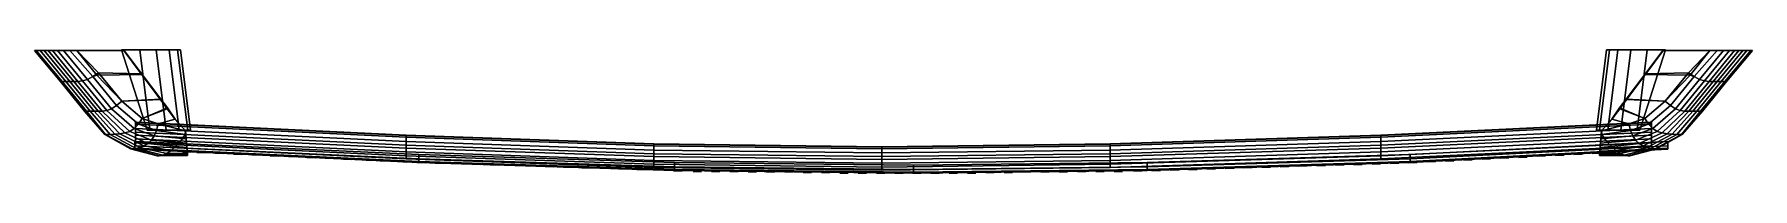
# Model space of a CAD drawing. Extents: x -186 to 186, y -27 to 0.
import ezdxf

# ---------------------------------------------------------------- set-up
doc = ezdxf.new("R2010")
doc.units = 0
for name, color, linetype in [('COSTURA', 40, 'CONTINUOUS'), ('COURO', 154, 'CONTINUOUS'), ('METAL', 106, 'CONTINUOUS')]:
    doc.layers.add(name, color=color, linetype=linetype)

msp = doc.modelspace()

# ---------------------------------------------------------------- meshes
at = {"layer": 'COSTURA'}
mesh = msp.add_polyface(dxfattribs=at)
corners = [(-152.07, -22.25, -4.4), (-152.07, -22.25, -3.66), (-153.89, -22.17, -3.66), (-153.89, -22.17, -4.4)]
mesh.append_faces([[corners[k] for k in face] for face in [(0, 1, 2, 3)]])
mesh = msp.add_polyface(dxfattribs=at)
corners = [(-152.07, -22.25, 4.75), (-152.07, -22.25, 5.49), (-153.89, -22.17, 5.49), (-153.89, -22.17, 4.75)]
mesh.append_faces([[corners[k] for k in face] for face in [(0, 1, 2, 3)]])
mesh = msp.add_polyface(dxfattribs=at)
corners = [(-148.97, -22.36, 4.75), (-148.97, -22.36, 5.49), (-150.8, -22.28, 5.49), (-150.8, -22.28, 4.75)]
mesh.append_faces([[corners[k] for k in face] for face in [(0, 1, 2, 3)]])
mesh = msp.add_polyface(dxfattribs=at)
corners = [(-148.97, -22.36, -4.4), (-148.97, -22.36, -3.66), (-150.8, -22.28, -3.66), (-150.8, -22.28, -4.4)]
mesh.append_faces([[corners[k] for k in face] for face in [(0, 1, 2, 3)]])
mesh = msp.add_polyface(dxfattribs=at)
corners = [(-145, -22.54, 4.75), (-145, -22.54, 5.49), (-146.82, -22.46, 5.49), (-146.82, -22.46, 4.75), (151.66, -22.53, 4.75), (153.49, -22.45, 4.75), (153.49, -22.45, 5.49), (151.66, -22.53, 5.49)]
mesh.append_faces([[corners[k] for k in face] for face in [(0, 1, 2, 3), (4, 5, 6, 7)]])
mesh = msp.add_polyface(dxfattribs=at)
corners = [(-145, -22.54, -4.4), (-145, -22.54, -3.66), (-146.82, -22.46, -3.66), (-146.82, -22.46, -4.4), (151.66, -22.53, -4.4), (153.49, -22.45, -4.4), (153.49, -22.45, -3.66), (151.66, -22.53, -3.66)]
mesh.append_faces([[corners[k] for k in face] for face in [(0, 1, 2, 3), (4, 5, 6, 7)]])
mesh = msp.add_polyface(dxfattribs=at)
corners = [(-141.02, -22.75, 4.75), (-141.02, -22.75, 5.49), (-142.85, -22.64, 5.49), (-142.85, -22.64, 4.75), (147.69, -22.77, 4.75), (149.51, -22.67, 4.75), (149.51, -22.67, 5.49), (147.69, -22.77, 5.49)]
mesh.append_faces([[corners[k] for k in face] for face in [(0, 1, 2, 3), (4, 5, 6, 7)]])
mesh = msp.add_polyface(dxfattribs=at)
corners = [(-141.02, -22.75, -4.4), (-141.02, -22.75, -3.66), (-142.85, -22.64, -3.66), (-142.85, -22.64, -4.4), (147.69, -22.77, -4.4), (149.51, -22.67, -4.4), (149.51, -22.67, -3.66), (147.69, -22.77, -3.66)]
mesh.append_faces([[corners[k] for k in face] for face in [(0, 1, 2, 3), (4, 5, 6, 7)]])
mesh = msp.add_polyface(dxfattribs=at)
corners = [(-137.04, -22.91, 4.75), (-137.04, -22.91, 5.49), (-138.87, -22.83, 5.49), (-138.87, -22.83, 4.75), (143.71, -22.94, 4.75), (145.54, -22.86, 4.75), (145.54, -22.86, 5.49), (143.71, -22.94, 5.49)]
mesh.append_faces([[corners[k] for k in face] for face in [(0, 1, 2, 3), (4, 5, 6, 7)]])
mesh = msp.add_polyface(dxfattribs=at)
corners = [(-137.04, -22.91, -4.4), (-137.04, -22.91, -3.66), (-138.87, -22.83, -3.66), (-138.87, -22.83, -4.4), (143.71, -22.94, -4.4), (145.54, -22.86, -4.4), (145.54, -22.86, -3.66), (143.71, -22.94, -3.66)]
mesh.append_faces([[corners[k] for k in face] for face in [(0, 1, 2, 3), (4, 5, 6, 7)]])
mesh = msp.add_polyface(dxfattribs=at)
corners = [(-133.07, -23.11, 4.75), (-133.07, -23.11, 5.49), (-134.89, -23.01, 5.49), (-134.89, -23.01, 4.75), (139.73, -23.13, 4.75), (141.56, -23.03, 4.75), (141.56, -23.03, 5.49), (139.73, -23.13, 5.49)]
mesh.append_faces([[corners[k] for k in face] for face in [(0, 1, 2, 3), (4, 5, 6, 7)]])
mesh = msp.add_polyface(dxfattribs=at)
corners = [(-133.07, -23.11, -4.4), (-133.07, -23.11, -3.66), (-134.89, -23.01, -3.66), (-134.89, -23.01, -4.4), (139.73, -23.13, -4.4), (141.56, -23.03, -4.4), (141.56, -23.03, -3.66), (139.73, -23.13, -3.66)]
mesh.append_faces([[corners[k] for k in face] for face in [(0, 1, 2, 3), (4, 5, 6, 7)]])
mesh = msp.add_polyface(dxfattribs=at)
corners = [(-129.09, -23.24, 4.75), (-129.09, -23.24, 5.49), (-130.92, -23.17, 5.49), (-130.92, -23.17, 4.75), (135.76, -23.37, 4.75), (137.58, -23.29, 4.75), (137.58, -23.29, 5.49), (135.76, -23.37, 5.49)]
mesh.append_faces([[corners[k] for k in face] for face in [(0, 1, 2, 3), (4, 5, 6, 7)]])
mesh = msp.add_polyface(dxfattribs=at)
corners = [(-129.09, -23.24, -4.4), (-129.09, -23.24, -3.66), (-130.92, -23.17, -3.66), (-130.92, -23.17, -4.4), (135.76, -23.37, -4.4), (137.58, -23.29, -4.4), (137.58, -23.29, -3.66), (135.76, -23.37, -3.66)]
mesh.append_faces([[corners[k] for k in face] for face in [(0, 1, 2, 3), (4, 5, 6, 7)]])
mesh = msp.add_polyface(dxfattribs=at)
corners = [(-125.12, -23.44, 4.75), (-125.12, -23.44, 5.49), (-126.94, -23.36, 5.49), (-126.94, -23.36, 4.75), (131.78, -23.57, 4.75), (133.61, -23.49, 4.75), (133.61, -23.49, 5.49), (131.78, -23.57, 5.49)]
mesh.append_faces([[corners[k] for k in face] for face in [(0, 1, 2, 3), (4, 5, 6, 7)]])
mesh = msp.add_polyface(dxfattribs=at)
corners = [(-125.12, -23.44, -4.4), (-125.12, -23.44, -3.66), (-126.94, -23.36, -3.66), (-126.94, -23.36, -4.4), (131.78, -23.57, -4.4), (133.61, -23.49, -4.4), (133.61, -23.49, -3.66), (131.78, -23.57, -3.66)]
mesh.append_faces([[corners[k] for k in face] for face in [(0, 1, 2, 3), (4, 5, 6, 7)]])
mesh = msp.add_polyface(dxfattribs=at)
corners = [(-121.14, -23.63, 4.75), (-121.14, -23.63, 5.49), (-122.97, -23.55, 5.49), (-122.97, -23.55, 4.75), (127.8, -23.76, 4.75), (129.63, -23.68, 4.75), (129.63, -23.68, 5.49), (127.8, -23.76, 5.49)]
mesh.append_faces([[corners[k] for k in face] for face in [(0, 1, 2, 3), (4, 5, 6, 7)]])
mesh = msp.add_polyface(dxfattribs=at)
corners = [(-121.14, -23.63, -4.4), (-121.14, -23.63, -3.66), (-122.97, -23.55, -3.66), (-122.97, -23.55, -4.4), (127.8, -23.76, -4.4), (129.63, -23.68, -4.4), (129.63, -23.68, -3.66), (127.8, -23.76, -3.66)]
mesh.append_faces([[corners[k] for k in face] for face in [(0, 1, 2, 3), (4, 5, 6, 7)]])
mesh = msp.add_polyface(dxfattribs=at)
corners = [(-117.16, -23.81, 4.75), (-117.16, -23.81, 5.49), (-118.99, -23.74, 5.49), (-118.99, -23.74, 4.75), (123.83, -23.98, 4.75), (125.66, -23.9, 4.75), (125.66, -23.9, 5.49), (123.83, -23.98, 5.49)]
mesh.append_faces([[corners[k] for k in face] for face in [(0, 1, 2, 3), (4, 5, 6, 7)]])
mesh = msp.add_polyface(dxfattribs=at)
corners = [(-117.16, -23.81, -4.4), (-117.16, -23.81, -3.66), (-118.99, -23.74, -3.66), (-118.99, -23.74, -4.4), (123.83, -23.98, -4.4), (125.66, -23.9, -4.4), (125.66, -23.9, -3.66), (123.83, -23.98, -3.66)]
mesh.append_faces([[corners[k] for k in face] for face in [(0, 1, 2, 3), (4, 5, 6, 7)]])
mesh = msp.add_polyface(dxfattribs=at)
corners = [(-113.19, -24.01, 4.75), (-113.19, -24.01, 5.49), (-115.02, -23.91, 5.49), (-115.02, -23.91, 4.75), (119.85, -24.17, 4.75), (121.68, -24.08, 4.75), (121.68, -24.08, 5.49), (119.85, -24.17, 5.49)]
mesh.append_faces([[corners[k] for k in face] for face in [(0, 1, 2, 3), (4, 5, 6, 7)]])
mesh = msp.add_polyface(dxfattribs=at)
corners = [(-113.19, -24.01, -4.4), (-113.19, -24.01, -3.66), (-115.02, -23.91, -3.66), (-115.02, -23.91, -4.4), (119.85, -24.17, -4.4), (121.68, -24.08, -4.4), (121.68, -24.08, -3.66), (119.85, -24.17, -3.66)]
mesh.append_faces([[corners[k] for k in face] for face in [(0, 1, 2, 3), (4, 5, 6, 7)]])
mesh = msp.add_polyface(dxfattribs=at)
corners = [(-109.21, -24.19, 4.75), (-109.21, -24.19, 5.49), (-111.04, -24.1, 5.49), (-111.04, -24.1, 4.75), (115.88, -24.36, 4.75), (117.71, -24.26, 4.75), (117.71, -24.26, 5.49), (115.88, -24.36, 5.49)]
mesh.append_faces([[corners[k] for k in face] for face in [(0, 1, 2, 3), (4, 5, 6, 7)]])
mesh = msp.add_polyface(dxfattribs=at)
corners = [(-109.21, -24.19, -4.4), (-109.21, -24.19, -3.66), (-111.04, -24.1, -3.66), (-111.04, -24.1, -4.4), (115.88, -24.36, -4.4), (117.71, -24.26, -4.4), (117.71, -24.26, -3.66), (115.88, -24.36, -3.66)]
mesh.append_faces([[corners[k] for k in face] for face in [(0, 1, 2, 3), (4, 5, 6, 7)]])
mesh = msp.add_polyface(dxfattribs=at)
corners = [(-105.24, -24.38, 4.75), (-105.24, -24.38, 5.49), (-107.06, -24.29, 5.49), (-107.06, -24.29, 4.75), (111.9, -24.54, 4.75), (113.73, -24.45, 4.75), (113.73, -24.45, 5.49), (111.9, -24.54, 5.49)]
mesh.append_faces([[corners[k] for k in face] for face in [(0, 1, 2, 3), (4, 5, 6, 7)]])
mesh = msp.add_polyface(dxfattribs=at)
corners = [(-105.24, -24.38, -4.4), (-105.24, -24.38, -3.66), (-107.06, -24.29, -3.66), (-107.06, -24.29, -4.4), (111.9, -24.54, -4.4), (113.73, -24.45, -4.4), (113.73, -24.45, -3.66), (111.9, -24.54, -3.66)]
mesh.append_faces([[corners[k] for k in face] for face in [(0, 1, 2, 3), (4, 5, 6, 7)]])
mesh = msp.add_polyface(dxfattribs=at)
corners = [(-101.26, -24.55, 4.75), (-101.26, -24.55, 5.49), (-103.09, -24.47, 5.49), (-103.09, -24.47, 4.75), (107.93, -24.72, 4.75), (109.75, -24.63, 4.75), (109.75, -24.63, 5.49), (107.93, -24.72, 5.49)]
mesh.append_faces([[corners[k] for k in face] for face in [(0, 1, 2, 3), (4, 5, 6, 7)]])
mesh = msp.add_polyface(dxfattribs=at)
corners = [(-101.26, -24.55, -4.4), (-101.26, -24.55, -3.66), (-103.09, -24.47, -3.66), (-103.09, -24.47, -4.4), (107.93, -24.72, -4.4), (109.75, -24.63, -4.4), (109.75, -24.63, -3.66), (107.93, -24.72, -3.66)]
mesh.append_faces([[corners[k] for k in face] for face in [(0, 1, 2, 3), (4, 5, 6, 7)]])
mesh = msp.add_polyface(dxfattribs=at)
corners = [(-97.28, -24.65, 4.75), (-97.28, -24.65, 5.49), (-99.11, -24.59, 5.49), (-99.11, -24.59, 4.75), (103.95, -24.81, 4.75), (105.78, -24.76, 4.75), (105.78, -24.76, 5.49), (103.95, -24.81, 5.49)]
mesh.append_faces([[corners[k] for k in face] for face in [(0, 1, 2, 3), (4, 5, 6, 7)]])
mesh = msp.add_polyface(dxfattribs=at)
corners = [(-97.28, -24.65, -4.4), (-97.28, -24.65, -3.66), (-99.11, -24.59, -3.66), (-99.11, -24.59, -4.4), (103.95, -24.81, -4.4), (105.78, -24.76, -4.4), (105.78, -24.76, -3.66), (103.95, -24.81, -3.66)]
mesh.append_faces([[corners[k] for k in face] for face in [(0, 1, 2, 3), (4, 5, 6, 7)]])
mesh = msp.add_polyface(dxfattribs=at)
corners = [(-93.31, -24.77, 4.75), (-93.31, -24.77, 5.49), (-95.14, -24.72, 5.49), (-95.14, -24.72, 4.75), (99.97, -24.93, 4.75), (101.8, -24.88, 4.75), (101.8, -24.88, 5.49), (99.97, -24.93, 5.49)]
mesh.append_faces([[corners[k] for k in face] for face in [(0, 1, 2, 3), (4, 5, 6, 7)]])
mesh = msp.add_polyface(dxfattribs=at)
corners = [(-93.31, -24.77, -4.4), (-93.31, -24.77, -3.66), (-95.14, -24.72, -3.66), (-95.14, -24.72, -4.4), (99.97, -24.93, -4.4), (101.8, -24.88, -4.4), (101.8, -24.88, -3.66), (99.97, -24.93, -3.66)]
mesh.append_faces([[corners[k] for k in face] for face in [(0, 1, 2, 3), (4, 5, 6, 7)]])
mesh = msp.add_polyface(dxfattribs=at)
corners = [(-89.33, -24.91, 4.75), (-89.33, -24.91, 5.49), (-91.16, -24.84, 5.49), (-91.16, -24.84, 4.75), (96, -25.05, 4.75), (97.83, -24.98, 4.75), (97.83, -24.98, 5.49), (96, -25.05, 5.49)]
mesh.append_faces([[corners[k] for k in face] for face in [(0, 1, 2, 3), (4, 5, 6, 7)]])
mesh = msp.add_polyface(dxfattribs=at)
corners = [(-89.33, -24.91, -4.4), (-89.33, -24.91, -3.66), (-91.16, -24.84, -3.66), (-91.16, -24.84, -4.4), (96, -25.05, -4.4), (97.83, -24.98, -4.4), (97.83, -24.98, -3.66), (96, -25.05, -3.66)]
mesh.append_faces([[corners[k] for k in face] for face in [(0, 1, 2, 3), (4, 5, 6, 7)]])
mesh = msp.add_polyface(dxfattribs=at)
corners = [(-85.36, -25.04, 4.75), (-85.36, -25.04, 5.49), (-87.19, -24.97, 5.49), (-87.19, -24.97, 4.75), (92.02, -25.18, 4.75), (93.85, -25.1, 4.75), (93.85, -25.1, 5.49), (92.02, -25.18, 5.49)]
mesh.append_faces([[corners[k] for k in face] for face in [(0, 1, 2, 3), (4, 5, 6, 7)]])
mesh = msp.add_polyface(dxfattribs=at)
corners = [(-85.36, -25.04, -4.4), (-85.36, -25.04, -3.66), (-87.19, -24.97, -3.66), (-87.19, -24.97, -4.4), (92.02, -25.18, -4.4), (93.85, -25.1, -4.4), (93.85, -25.1, -3.66), (92.02, -25.18, -3.66)]
mesh.append_faces([[corners[k] for k in face] for face in [(0, 1, 2, 3), (4, 5, 6, 7)]])
mesh = msp.add_polyface(dxfattribs=at)
corners = [(-81.38, -25.16, 4.75), (-81.38, -25.16, 5.49), (-83.21, -25.09, 5.49), (-83.21, -25.09, 4.75), (88.05, -25.27, 4.75), (89.88, -25.2, 4.75), (89.88, -25.2, 5.49), (88.05, -25.27, 5.49)]
mesh.append_faces([[corners[k] for k in face] for face in [(0, 1, 2, 3), (4, 5, 6, 7)]])
mesh = msp.add_polyface(dxfattribs=at)
corners = [(-81.38, -25.16, -4.4), (-81.38, -25.16, -3.66), (-83.21, -25.09, -3.66), (-83.21, -25.09, -4.4), (88.05, -25.27, -4.4), (89.88, -25.2, -4.4), (89.88, -25.2, -3.66), (88.05, -25.27, -3.66)]
mesh.append_faces([[corners[k] for k in face] for face in [(0, 1, 2, 3), (4, 5, 6, 7)]])
mesh = msp.add_polyface(dxfattribs=at)
corners = [(-77.4, -25.29, 4.75), (-77.4, -25.29, 5.49), (-79.23, -25.22, 5.49), (-79.23, -25.22, 4.75), (84.07, -25.39, 4.75), (85.9, -25.33, 4.75), (85.9, -25.33, 5.49), (84.07, -25.39, 5.49)]
mesh.append_faces([[corners[k] for k in face] for face in [(0, 1, 2, 3), (4, 5, 6, 7)]])
mesh = msp.add_polyface(dxfattribs=at)
corners = [(-77.4, -25.29, -4.4), (-77.4, -25.29, -3.66), (-79.23, -25.22, -3.66), (-79.23, -25.22, -4.4), (84.07, -25.39, -4.4), (85.9, -25.33, -4.4), (85.9, -25.33, -3.66), (84.07, -25.39, -3.66)]
mesh.append_faces([[corners[k] for k in face] for face in [(0, 1, 2, 3), (4, 5, 6, 7)]])
mesh = msp.add_polyface(dxfattribs=at)
corners = [(-73.43, -25.39, 4.75), (-73.43, -25.39, 5.49), (-75.26, -25.36, 5.49), (-75.26, -25.36, 4.75), (80.09, -25.5, 4.75), (81.92, -25.47, 4.75), (81.92, -25.47, 5.49), (80.09, -25.5, 5.49)]
mesh.append_faces([[corners[k] for k in face] for face in [(0, 1, 2, 3), (4, 5, 6, 7)]])
mesh = msp.add_polyface(dxfattribs=at)
corners = [(-73.43, -25.39, -4.4), (-73.43, -25.39, -3.66), (-75.26, -25.36, -3.66), (-75.26, -25.36, -4.4), (80.09, -25.5, -4.4), (81.92, -25.47, -4.4), (81.92, -25.47, -3.66), (80.09, -25.5, -3.66)]
mesh.append_faces([[corners[k] for k in face] for face in [(0, 1, 2, 3), (4, 5, 6, 7)]])
mesh = msp.add_polyface(dxfattribs=at)
corners = [(-69.45, -25.52, 4.75), (-69.45, -25.52, 5.49), (-71.28, -25.47, 5.49), (-71.28, -25.47, 4.75), (76.12, -25.63, 4.75), (77.95, -25.57, 4.75), (77.95, -25.57, 5.49), (76.12, -25.63, 5.49)]
mesh.append_faces([[corners[k] for k in face] for face in [(0, 1, 2, 3), (4, 5, 6, 7)]])
mesh = msp.add_polyface(dxfattribs=at)
corners = [(-69.45, -25.52, -4.4), (-69.45, -25.52, -3.66), (-71.28, -25.47, -3.66), (-71.28, -25.47, -4.4), (76.12, -25.63, -4.4), (77.95, -25.57, -4.4), (77.95, -25.57, -3.66), (76.12, -25.63, -3.66)]
mesh.append_faces([[corners[k] for k in face] for face in [(0, 1, 2, 3), (4, 5, 6, 7)]])
mesh = msp.add_polyface(dxfattribs=at)
corners = [(-65.48, -25.65, 4.75), (-65.48, -25.65, 5.49), (-67.31, -25.6, 5.49), (-67.31, -25.6, 4.75), (72.14, -25.75, 4.75), (73.97, -25.71, 4.75), (73.97, -25.71, 5.49), (72.14, -25.75, 5.49)]
mesh.append_faces([[corners[k] for k in face] for face in [(0, 1, 2, 3), (4, 5, 6, 7)]])
mesh = msp.add_polyface(dxfattribs=at)
corners = [(-65.48, -25.65, -4.4), (-65.48, -25.65, -3.66), (-67.31, -25.6, -3.66), (-67.31, -25.6, -4.4), (72.14, -25.75, -4.4), (73.97, -25.71, -4.4), (73.97, -25.71, -3.66), (72.14, -25.75, -3.66)]
mesh.append_faces([[corners[k] for k in face] for face in [(0, 1, 2, 3), (4, 5, 6, 7)]])
mesh = msp.add_polyface(dxfattribs=at)
corners = [(-61.5, -25.77, 4.75), (-61.5, -25.77, 5.49), (-63.33, -25.71, 5.49), (-63.33, -25.71, 4.75), (68.17, -25.88, 4.75), (70, -25.82, 4.75), (70, -25.82, 5.49), (68.17, -25.88, 5.49)]
mesh.append_faces([[corners[k] for k in face] for face in [(0, 1, 2, 3), (4, 5, 6, 7)]])
mesh = msp.add_polyface(dxfattribs=at)
corners = [(-61.5, -25.77, -4.4), (-61.5, -25.77, -3.66), (-63.33, -25.71, -3.66), (-63.33, -25.71, -4.4), (68.17, -25.88, -4.4), (70, -25.82, -4.4), (70, -25.82, -3.66), (68.17, -25.88, -3.66)]
mesh.append_faces([[corners[k] for k in face] for face in [(0, 1, 2, 3), (4, 5, 6, 7)]])
mesh = msp.add_polyface(dxfattribs=at)
corners = [(-57.52, -25.91, 4.75), (-57.52, -25.91, 5.49), (-59.36, -25.86, 5.49), (-59.36, -25.86, 4.75), (64.19, -26.02, 4.75), (66.02, -25.96, 4.75), (66.02, -25.96, 5.49), (64.19, -26.02, 5.49)]
mesh.append_faces([[corners[k] for k in face] for face in [(0, 1, 2, 3), (4, 5, 6, 7)]])
mesh = msp.add_polyface(dxfattribs=at)
corners = [(-57.52, -25.91, -4.4), (-57.52, -25.91, -3.66), (-59.36, -25.86, -3.66), (-59.36, -25.86, -4.4), (64.19, -26.02, -4.4), (66.02, -25.96, -4.4), (66.02, -25.96, -3.66), (64.19, -26.02, -3.66)]
mesh.append_faces([[corners[k] for k in face] for face in [(0, 1, 2, 3), (4, 5, 6, 7)]])
mesh = msp.add_polyface(dxfattribs=at)
corners = [(-53.55, -26.02, 4.75), (-53.55, -26.02, 5.49), (-55.38, -25.99, 5.49), (-55.38, -25.99, 4.75), (60.21, -26.13, 4.75), (62.05, -26.1, 4.75), (62.05, -26.1, 5.49), (60.21, -26.13, 5.49)]
mesh.append_faces([[corners[k] for k in face] for face in [(0, 1, 2, 3), (4, 5, 6, 7)]])
mesh = msp.add_polyface(dxfattribs=at)
corners = [(-53.55, -26.02, -4.4), (-53.55, -26.02, -3.66), (-55.38, -25.99, -3.66), (-55.38, -25.99, -4.4), (60.21, -26.13, -4.4), (62.05, -26.1, -4.4), (62.05, -26.1, -3.66), (60.21, -26.13, -3.66)]
mesh.append_faces([[corners[k] for k in face] for face in [(0, 1, 2, 3), (4, 5, 6, 7)]])
mesh = msp.add_polyface(dxfattribs=at)
corners = [(-49.57, -26.17, 4.75), (-49.57, -26.17, 5.49), (-51.4, -26.1, 5.49), (-51.4, -26.1, 4.75), (56.24, -26.28, 4.75), (58.07, -26.21, 4.75), (58.07, -26.21, 5.49), (56.24, -26.28, 5.49)]
mesh.append_faces([[corners[k] for k in face] for face in [(0, 1, 2, 3), (4, 5, 6, 7)]])
mesh = msp.add_polyface(dxfattribs=at)
corners = [(-49.57, -26.17, -4.4), (-49.57, -26.17, -3.66), (-51.4, -26.1, -3.66), (-51.4, -26.1, -4.4), (56.24, -26.28, -4.4), (58.07, -26.21, -4.4), (58.07, -26.21, -3.66), (56.24, -26.28, -3.66)]
mesh.append_faces([[corners[k] for k in face] for face in [(0, 1, 2, 3), (4, 5, 6, 7)]])
mesh = msp.add_polyface(dxfattribs=at)
corners = [(-45.6, -26.32, 4.75), (-45.6, -26.32, 5.49), (-47.43, -26.32, 5.49), (-47.43, -26.32, 4.75), (52.26, -26.32, 4.75), (54.09, -26.32, 4.75), (54.09, -26.32, 5.49), (52.26, -26.32, 5.49)]
mesh.append_faces([[corners[k] for k in face] for face in [(0, 1, 2, 3), (4, 5, 6, 7)]])
mesh = msp.add_polyface(dxfattribs=at)
corners = [(-45.6, -26.32, -4.4), (-45.6, -26.32, -3.66), (-47.43, -26.32, -3.66), (-47.43, -26.32, -4.4), (52.26, -26.32, -4.4), (54.09, -26.32, -4.4), (54.09, -26.32, -3.66), (52.26, -26.32, -3.66)]
mesh.append_faces([[corners[k] for k in face] for face in [(0, 1, 2, 3), (4, 5, 6, 7)]])
mesh = msp.add_polyface(dxfattribs=at)
corners = [(-41.4, -26.41, 4.75), (-41.4, -26.41, 5.49), (-43.23, -26.41, 5.49), (-43.23, -26.41, 4.75), (48.07, -26.41, 4.75), (49.89, -26.41, 4.75), (49.89, -26.41, 5.49), (48.07, -26.41, 5.49)]
mesh.append_faces([[corners[k] for k in face] for face in [(0, 1, 2, 3), (4, 5, 6, 7)]])
mesh = msp.add_polyface(dxfattribs=at)
corners = [(-41.4, -26.41, -4.4), (-41.4, -26.41, -3.66), (-43.23, -26.41, -3.66), (-43.23, -26.41, -4.4), (48.07, -26.41, -4.4), (49.89, -26.41, -4.4), (49.89, -26.41, -3.66), (48.07, -26.41, -3.66)]
mesh.append_faces([[corners[k] for k in face] for face in [(0, 1, 2, 3), (4, 5, 6, 7)]])
mesh = msp.add_polyface(dxfattribs=at)
corners = [(-37.42, -26.41, 4.75), (-37.42, -26.41, 5.49), (-39.25, -26.41, 5.49), (-39.25, -26.41, 4.75), (44.09, -26.41, 4.75), (45.92, -26.41, 4.75), (45.92, -26.41, 5.49), (44.09, -26.41, 5.49)]
mesh.append_faces([[corners[k] for k in face] for face in [(0, 1, 2, 3), (4, 5, 6, 7)]])
mesh = msp.add_polyface(dxfattribs=at)
corners = [(-37.42, -26.41, -4.4), (-37.42, -26.41, -3.66), (-39.25, -26.41, -3.66), (-39.25, -26.41, -4.4), (44.09, -26.41, -4.4), (45.92, -26.41, -4.4), (45.92, -26.41, -3.66), (44.09, -26.41, -3.66)]
mesh.append_faces([[corners[k] for k in face] for face in [(0, 1, 2, 3), (4, 5, 6, 7)]])
mesh = msp.add_polyface(dxfattribs=at)
corners = [(-33.45, -26.45, 4.75), (-33.45, -26.45, 5.49), (-35.28, -26.45, 5.49), (-35.28, -26.45, 4.75), (40.11, -26.45, 4.75), (41.94, -26.45, 4.75), (41.94, -26.45, 5.49), (40.11, -26.45, 5.49)]
mesh.append_faces([[corners[k] for k in face] for face in [(0, 1, 2, 3), (4, 5, 6, 7)]])
mesh = msp.add_polyface(dxfattribs=at)
corners = [(-33.45, -26.45, -4.4), (-33.45, -26.45, -3.66), (-35.28, -26.45, -3.66), (-35.28, -26.45, -4.4), (40.11, -26.45, -4.4), (41.94, -26.45, -4.4), (41.94, -26.45, -3.66), (40.11, -26.45, -3.66)]
mesh.append_faces([[corners[k] for k in face] for face in [(0, 1, 2, 3), (4, 5, 6, 7)]])
mesh = msp.add_polyface(dxfattribs=at)
corners = [(-29.47, -26.48, 4.75), (-29.47, -26.48, 5.49), (-31.3, -26.48, 5.49), (-31.3, -26.48, 4.75), (36.14, -26.48, 4.75), (37.97, -26.48, 4.75), (37.97, -26.48, 5.49), (36.14, -26.48, 5.49)]
mesh.append_faces([[corners[k] for k in face] for face in [(0, 1, 2, 3), (4, 5, 6, 7)]])
mesh = msp.add_polyface(dxfattribs=at)
corners = [(-29.47, -26.48, -4.4), (-29.47, -26.48, -3.66), (-31.3, -26.48, -3.66), (-31.3, -26.48, -4.4), (36.14, -26.48, -4.4), (37.97, -26.48, -4.4), (37.97, -26.48, -3.66), (36.14, -26.48, -3.66)]
mesh.append_faces([[corners[k] for k in face] for face in [(0, 1, 2, 3), (4, 5, 6, 7)]])
mesh = msp.add_polyface(dxfattribs=at)
corners = [(-25.5, -26.51, 4.75), (-25.5, -26.51, 5.49), (-27.32, -26.51, 5.49), (-27.32, -26.51, 4.75), (32.16, -26.51, 4.75), (33.99, -26.51, 4.75), (33.99, -26.51, 5.49), (32.16, -26.51, 5.49)]
mesh.append_faces([[corners[k] for k in face] for face in [(0, 1, 2, 3), (4, 5, 6, 7)]])
mesh = msp.add_polyface(dxfattribs=at)
corners = [(-25.5, -26.51, -4.4), (-25.5, -26.51, -3.66), (-27.32, -26.51, -3.66), (-27.32, -26.51, -4.4), (32.16, -26.51, -4.4), (33.99, -26.51, -4.4), (33.99, -26.51, -3.66), (32.16, -26.51, -3.66)]
mesh.append_faces([[corners[k] for k in face] for face in [(0, 1, 2, 3), (4, 5, 6, 7)]])
mesh = msp.add_polyface(dxfattribs=at)
corners = [(-21.52, -26.53, 4.75), (-21.52, -26.53, 5.49), (-23.35, -26.53, 5.49), (-23.35, -26.53, 4.75), (28.19, -26.53, 4.75), (30.01, -26.53, 4.75), (30.01, -26.53, 5.49), (28.19, -26.53, 5.49)]
mesh.append_faces([[corners[k] for k in face] for face in [(0, 1, 2, 3), (4, 5, 6, 7)]])
mesh = msp.add_polyface(dxfattribs=at)
corners = [(-21.52, -26.53, -4.4), (-21.52, -26.53, -3.66), (-23.35, -26.53, -3.66), (-23.35, -26.53, -4.4), (28.19, -26.53, -4.4), (30.01, -26.53, -4.4), (30.01, -26.53, -3.66), (28.19, -26.53, -3.66)]
mesh.append_faces([[corners[k] for k in face] for face in [(0, 1, 2, 3), (4, 5, 6, 7)]])
mesh = msp.add_polyface(dxfattribs=at)
corners = [(-17.55, -26.63, 4.75), (-17.55, -26.63, 5.49), (-19.37, -26.62, 5.49), (-19.37, -26.62, 4.75), (24.21, -26.63, 4.75), (26.04, -26.62, 4.75), (26.04, -26.62, 5.49), (24.21, -26.63, 5.49)]
mesh.append_faces([[corners[k] for k in face] for face in [(0, 1, 2, 3), (4, 5, 6, 7)]])
mesh = msp.add_polyface(dxfattribs=at)
corners = [(-17.55, -26.63, -4.4), (-17.55, -26.63, -3.66), (-19.37, -26.62, -3.66), (-19.37, -26.62, -4.4), (24.21, -26.63, -4.4), (26.04, -26.62, -4.4), (26.04, -26.62, -3.66), (24.21, -26.63, -3.66)]
mesh.append_faces([[corners[k] for k in face] for face in [(0, 1, 2, 3), (4, 5, 6, 7)]])
mesh = msp.add_polyface(dxfattribs=at)
corners = [(-13.57, -26.67, 4.75), (-13.57, -26.67, 5.49), (-15.4, -26.67, 5.49), (-15.4, -26.67, 4.75), (20.23, -26.67, 4.75), (22.06, -26.67, 4.75), (22.06, -26.67, 5.49), (20.23, -26.67, 5.49)]
mesh.append_faces([[corners[k] for k in face] for face in [(0, 1, 2, 3), (4, 5, 6, 7)]])
mesh = msp.add_polyface(dxfattribs=at)
corners = [(-13.57, -26.67, -4.4), (-13.57, -26.67, -3.66), (-15.4, -26.67, -3.66), (-15.4, -26.67, -4.4), (20.23, -26.67, -4.4), (22.06, -26.67, -4.4), (22.06, -26.67, -3.66), (20.23, -26.67, -3.66)]
mesh.append_faces([[corners[k] for k in face] for face in [(0, 1, 2, 3), (4, 5, 6, 7)]])
mesh = msp.add_polyface(dxfattribs=at)
corners = [(-9.59, -26.76, 4.75), (-9.59, -26.76, 5.49), (-11.42, -26.76, 5.49), (-11.42, -26.76, 4.75), (16.26, -26.76, 4.75), (18.09, -26.76, 4.75), (18.09, -26.76, 5.49), (16.26, -26.76, 5.49)]
mesh.append_faces([[corners[k] for k in face] for face in [(0, 1, 2, 3), (4, 5, 6, 7)]])
mesh = msp.add_polyface(dxfattribs=at)
corners = [(-9.59, -26.76, -4.4), (-9.59, -26.76, -3.66), (-11.42, -26.76, -3.66), (-11.42, -26.76, -4.4), (16.26, -26.76, -4.4), (18.09, -26.76, -4.4), (18.09, -26.76, -3.66), (16.26, -26.76, -3.66)]
mesh.append_faces([[corners[k] for k in face] for face in [(0, 1, 2, 3), (4, 5, 6, 7)]])
mesh = msp.add_polyface(dxfattribs=at)
corners = [(-5.62, -26.76, 4.75), (-5.62, -26.76, 5.49), (-7.45, -26.76, 5.49), (-7.45, -26.76, 4.75), (12.28, -26.76, 4.75), (14.11, -26.76, 4.75), (14.11, -26.76, 5.49), (12.28, -26.76, 5.49)]
mesh.append_faces([[corners[k] for k in face] for face in [(0, 1, 2, 3), (4, 5, 6, 7)]])
mesh = msp.add_polyface(dxfattribs=at)
corners = [(-5.62, -26.76, -4.4), (-5.62, -26.76, -3.66), (-7.45, -26.76, -3.66), (-7.45, -26.76, -4.4), (12.28, -26.76, -4.4), (14.11, -26.76, -4.4), (14.11, -26.76, -3.66), (12.28, -26.76, -3.66)]
mesh.append_faces([[corners[k] for k in face] for face in [(0, 1, 2, 3), (4, 5, 6, 7)]])
mesh = msp.add_polyface(dxfattribs=at)
corners = [(-1.64, -26.8, 4.75), (-1.64, -26.8, 5.49), (-3.47, -26.8, 5.49), (-3.47, -26.8, 4.75), (8.31, -26.8, 4.75), (10.14, -26.8, 4.75), (10.14, -26.8, 5.49), (8.31, -26.8, 5.49)]
mesh.append_faces([[corners[k] for k in face] for face in [(0, 1, 2, 3), (4, 5, 6, 7)]])
mesh = msp.add_polyface(dxfattribs=at)
corners = [(-1.64, -26.8, -4.4), (-1.64, -26.8, -3.66), (-3.47, -26.8, -3.66), (-3.47, -26.8, -4.4), (8.31, -26.8, -4.4), (10.14, -26.8, -4.4), (10.14, -26.8, -3.66), (8.31, -26.8, -3.66)]
mesh.append_faces([[corners[k] for k in face] for face in [(0, 1, 2, 3), (4, 5, 6, 7)]])
mesh = msp.add_polyface(dxfattribs=at)
corners = [(2.34, -26.8, 4.75), (2.34, -26.8, 5.49), (0.5, -26.8, 5.49), (0.5, -26.8, 4.75), (4.33, -26.8, 4.75), (6.16, -26.8, 4.75), (6.16, -26.8, 5.49), (4.33, -26.8, 5.49)]
mesh.append_faces([[corners[k] for k in face] for face in [(0, 1, 2, 3), (4, 5, 6, 7)]])
mesh = msp.add_polyface(dxfattribs=at)
corners = [(2.34, -26.8, -4.4), (2.34, -26.8, -3.66), (0.5, -26.8, -3.66), (0.5, -26.8, -4.4), (4.33, -26.8, -4.4), (6.16, -26.8, -4.4), (6.16, -26.8, -3.66), (4.33, -26.8, -3.66)]
mesh.append_faces([[corners[k] for k in face] for face in [(0, 1, 2, 3), (4, 5, 6, 7)]])
at = {"layer": 'COURO'}
mesh = msp.add_polyface(dxfattribs=at)
corners = [(164.56, -18.53, 10.27), (164.56, -18.25, 10.27), (164.56, -17.89, 10.09), (164.56, -17.62, 10.09), (164.56, -19.34, 9.82), (164.56, -19.06, 9.82), (164.56, -17.11, 8.99), (164.56, -16.83, 8.99), (164.56, -20.18, 8.31), (164.56, -19.9, 8.31), (164.56, -16.18, 5.7), (164.56, -15.9, 5.7), (164.56, -20.85, 5.64), (164.56, -20.57, 5.64), (164.56, -15.82, 3.09), (164.56, -15.54, 3.09), (164.56, -15.74, 0.52), (164.56, -15.46, 0.52), (164.56, -15.82, -2.06), (164.56, -15.54, -2.06), (164.56, -20.85, -4.6), (164.56, -20.57, -4.6), (164.56, -16.18, -4.67), (164.56, -15.9, -4.67), (164.56, -20.18, -7.28), (164.56, -19.9, -7.28), (164.56, -17.11, -7.96), (164.56, -16.83, -7.96), (164.56, -19.34, -8.79), (164.56, -19.06, -8.79), (164.56, -17.89, -9.05), (164.56, -17.62, -9.05), (164.56, -18.53, -9.24), (164.56, -18.25, -9.24), (105.88, -23, -7.28), (105.88, -19.93, -7.96), (105.88, -22.16, -8.79), (105.88, -20.71, -9.05), (105.88, -21.35, -9.24), (105.88, -23.67, -4.6), (105.88, -23.67, -4.6), (105.88, -19, -4.67), (105.88, -21.35, 10.27), (105.88, -20.71, 10.09), (105.88, -22.16, 9.82), (105.88, -19.93, 8.99), (105.88, -23, 8.31), (105.88, -19, 5.7), (105.88, -23.67, 5.64), (105.88, -23.67, 5.64), (105.88, -18.64, 3.09), (105.88, -18.56, 0.52), (105.88, -18.64, -2.06), (47.2, -23.2, 10.27), (47.2, -22.57, 10.09), (47.2, -24.02, 9.82), (47.2, -21.78, 8.99), (47.2, -24.86, 8.31), (47.2, -20.86, 5.7), (47.2, -25.53, 5.64), (47.2, -25.53, 5.64), (47.2, -20.5, 3.09), (47.2, -20.42, 0.52), (47.2, -20.5, -2.06), (47.2, -25.53, -4.6), (47.2, -25.53, -4.6), (47.2, -20.86, -4.67), (47.2, -24.86, -7.28), (47.2, -21.78, -7.96), (47.2, -24.02, -8.79), (47.2, -22.57, -9.05), (47.2, -23.2, -9.24), (-2.27, -23.82, 10.27), (-2.27, -23.19, 10.09), (-2.27, -24.64, 9.82), (-2.27, -22.4, 8.99), (-2.27, -25.48, 8.31), (-2.27, -21.48, 5.7), (-2.27, -26.15, 5.64), (-2.27, -26.15, 5.64), (-2.27, -21.12, 3.09), (-2.27, -21.04, 0.52), (-2.27, -21.12, -2.06), (-2.27, -26.15, -4.6), (-2.27, -26.15, -4.6), (-2.27, -21.48, -4.67), (-2.27, -25.48, -7.28), (-2.27, -22.4, -7.96), (-2.27, -24.64, -8.79), (-2.27, -23.19, -9.05), (-2.27, -23.82, -9.24), (-51.75, -23.2, 10.27), (-51.75, -22.57, 10.09), (-51.75, -24.02, 9.82), (-51.75, -21.78, 8.99), (-51.75, -24.86, 8.31), (-51.75, -20.86, 5.7), (-51.75, -25.53, 5.64), (-51.75, -25.53, 5.64), (-51.75, -20.5, 3.09), (-51.75, -20.42, 0.52), (-51.75, -20.5, -2.06), (-51.75, -25.53, -4.6), (-51.75, -25.53, -4.6), (-51.75, -20.86, -4.67), (-51.75, -24.86, -7.28), (-51.75, -21.78, -7.96), (-51.75, -24.02, -8.79), (-51.75, -22.57, -9.05), (-51.75, -23.2, -9.24), (-105.43, -21.35, 10.27), (-105.43, -20.71, 10.09), (-105.43, -22.16, 9.82), (-105.43, -19.93, 8.99), (-105.43, -23, 8.31), (-105.43, -19, 5.7), (-105.43, -23.67, 5.64), (-105.43, -23.67, 5.64), (-105.43, -18.64, 3.09), (-105.43, -18.56, 0.52), (-105.43, -18.64, -2.06), (-105.43, -23.67, -4.6), (-105.43, -23.67, -4.6), (-105.43, -19, -4.67), (-105.43, -23, -7.28), (-105.43, -19.93, -7.96), (-105.43, -22.16, -8.79), (-105.43, -20.71, -9.05), (-105.43, -21.35, -9.24), (-164.11, -18.25, 10.27), (-164.11, -17.62, 10.09), (-164.11, -19.06, 9.82), (-164.11, -16.83, 8.99), (-164.11, -19.9, 8.31), (-164.11, -15.9, 5.7), (-164.11, -20.57, 5.64), (-164.11, -20.57, 5.64), (-164.11, -15.54, 3.09), (-164.11, -15.46, 0.52), (-164.11, -15.54, -2.06), (-164.11, -20.57, -4.6), (-164.11, -20.57, -4.6), (-164.11, -15.9, -4.67), (-164.11, -19.9, -7.28), (-164.11, -16.83, -7.96), (-164.11, -19.06, -8.79), (-164.11, -17.62, -9.05), (-164.11, -18.25, -9.24), (-164.11, -18.53, 10.27), (-164.11, -17.89, 10.09), (-164.11, -19.34, 9.82), (-164.11, -17.11, 8.99), (-164.11, -20.18, 8.31), (-164.11, -16.18, 5.7), (-164.11, -20.85, 5.64), (-164.11, -20.85, 5.64), (-164.11, -15.82, 3.09), (-164.11, -15.74, 0.52), (-164.11, -15.82, -2.06), (-164.11, -20.85, -4.6), (-164.11, -20.85, -4.6), (-164.11, -16.18, -4.67), (-164.11, -20.18, -7.28), (-164.11, -17.11, -7.96), (-164.11, -19.34, -8.79), (-164.11, -17.89, -9.05), (-164.11, -18.53, -9.24)]
mesh.append_faces([[corners[k] for k in face] for face in [(135, 154, 152, 133), (133, 152, 150, 131), (130, 149, 151, 132), (134, 153, 156, 137), (21, 20, 24, 25), (25, 24, 28, 29), (29, 28, 32, 33), (33, 32, 30, 31), (31, 30, 26, 27), (27, 26, 22, 23), (23, 22, 18, 19), (19, 18, 16, 17), (13, 12, 20, 21), (131, 150, 148, 129), (129, 148, 149, 130), (132, 151, 153, 134), (17, 16, 14, 15), (13, 9, 8, 12), (9, 5, 4, 8), (3, 7, 6, 2), (11, 15, 14, 10), (140, 143, 162, 159), (143, 145, 164, 162), (145, 147, 166, 164), (147, 146, 165, 166), (146, 144, 163, 165), (144, 142, 161, 163), (142, 139, 158, 161), (139, 138, 157, 158), (136, 141, 160, 155), (5, 1, 0, 4), (1, 3, 2, 0), (7, 11, 10, 6), (138, 137, 156, 157), (114, 152, 154, 116), (112, 150, 152, 114), (113, 151, 149, 111), (118, 156, 153, 115), (34, 24, 20, 39), (36, 28, 24, 34), (38, 32, 28, 36), (37, 30, 32, 38), (35, 26, 30, 37), (41, 22, 26, 35), (52, 18, 22, 41), (51, 16, 18, 52), (40, 20, 12, 49), (110, 148, 150, 112), (111, 149, 148, 110), (115, 153, 151, 113), (50, 14, 16, 51), (95, 114, 116, 97), (76, 95, 97, 78), (57, 76, 78, 59), (46, 57, 59, 48), (8, 46, 48, 12), (93, 112, 114, 95), (74, 93, 95, 76), (55, 74, 76, 57), (44, 55, 57, 46), (4, 44, 46, 8), (94, 113, 111, 92), (75, 94, 92, 73), (56, 75, 73, 54), (45, 56, 54, 43), (6, 45, 43, 2), (99, 118, 115, 96), (80, 99, 96, 77), (61, 80, 77, 58), (50, 61, 58, 47), (14, 50, 47, 10), (67, 34, 39, 64), (86, 67, 64, 83), (105, 86, 83, 102), (124, 105, 102, 121), (162, 124, 121, 159), (69, 36, 34, 67), (88, 69, 67, 86), (107, 88, 86, 105), (126, 107, 105, 124), (164, 126, 124, 162), (71, 38, 36, 69), (90, 71, 69, 88), (109, 90, 88, 107), (128, 109, 107, 126), (166, 128, 126, 164), (70, 37, 38, 71), (89, 70, 71, 90), (108, 89, 90, 109), (127, 108, 109, 128), (165, 127, 128, 166), (68, 35, 37, 70), (87, 68, 70, 89), (106, 87, 89, 108), (125, 106, 108, 127), (163, 125, 127, 165), (66, 41, 35, 68), (85, 66, 68, 87), (104, 85, 87, 106), (123, 104, 106, 125), (161, 123, 125, 163), (63, 52, 41, 66), (82, 63, 66, 85), (101, 82, 85, 104), (120, 101, 104, 123), (158, 120, 123, 161), (62, 51, 52, 63), (81, 62, 63, 82), (100, 81, 82, 101), (119, 100, 101, 120), (157, 119, 120, 158), (65, 40, 49, 60), (84, 65, 60, 79), (103, 84, 79, 98), (122, 103, 98, 117), (160, 122, 117, 155), (91, 110, 112, 93), (72, 91, 93, 74), (53, 72, 74, 55), (42, 53, 55, 44), (0, 42, 44, 4), (92, 111, 110, 91), (73, 92, 91, 72), (54, 73, 72, 53), (43, 54, 53, 42), (2, 43, 42, 0), (96, 115, 113, 94), (77, 96, 94, 75), (58, 77, 75, 56), (47, 58, 56, 45), (10, 47, 45, 6), (61, 50, 51, 62), (80, 61, 62, 81), (99, 80, 81, 100), (118, 99, 100, 119), (156, 118, 119, 157)]])
mesh = msp.add_polyface(dxfattribs=at)
corners = [(168.1, -19.89, 7.14), (168.1, -19.89, 7.14), (168.1, -19.89, 7.14), (168.1, -20.83, 6.91), (168.1, -20.83, 6.91), (168.1, -20.83, 6.91), (168.1, -21.39, 6.22), (168.1, -21.39, 6.22), (168.1, -21.39, 6.22), (168.1, -21.58, 5.08), (168.1, -21.58, 5.08), (168.1, -21.58, 5.08), (168.1, -21.58, 0.54), (168.1, -21.58, 0.54), (168.1, -21.58, -4), (168.1, -21.58, -4), (168.1, -21.58, -4), (168.1, -21.39, -5.14), (168.1, -21.39, -5.14), (168.1, -21.39, -5.14), (168.1, -20.83, -5.83), (168.1, -20.83, -5.83), (168.1, -20.83, -5.83), (168.1, -19.89, -6.06), (168.1, -19.89, -6.06), (168.1, -19.89, -6.06), (168.1, -19.89, 0.54), (168.1, -19.89, 0.54), (112.22, -23.71, 6.91), (112.22, -23.71, 6.91), (112.22, -23.71, 6.91), (112.22, -23.71, 6.91), (112.22, -24.27, 6.22), (112.22, -24.27, 6.22), (112.22, -24.27, 6.22), (112.22, -24.27, 6.22), (112.22, -24.46, 5.08), (112.22, -24.46, 5.08), (112.22, -24.46, 5.08), (112.22, -24.46, 0.54), (112.22, -24.46, -4), (112.22, -24.46, -4), (112.22, -24.46, -4), (112.22, -24.27, -5.14), (112.22, -24.27, -5.14), (112.22, -24.27, -5.14), (112.22, -24.27, -5.14), (112.22, -23.71, -5.83), (112.22, -23.71, -5.83), (112.22, -23.71, -5.83), (112.22, -23.71, -5.83), (112.22, -22.77, 7.14), (112.22, -22.77, 7.14), (112.22, -22.77, 7.14), (112.22, -22.77, 0.54), (112.22, -22.77, -6.06), (112.22, -22.77, -6.06), (112.22, -22.77, -6.06), (55.2, -24.5, 7.14), (55.2, -24.5, 7.14), (55.2, -24.5, 7.14), (55.2, -25.43, 6.91), (55.2, -25.43, 6.91), (55.2, -25.43, 6.91), (55.2, -25.43, 6.91), (55.2, -26, 6.22), (55.2, -26, 6.22), (55.2, -26, 6.22), (55.2, -26, 6.22), (55.2, -26.18, 5.08), (55.2, -26.18, 5.08), (55.2, -26.18, 5.08), (55.2, -26.18, 0.54), (55.2, -26.18, -4), (55.2, -26.18, -4), (55.2, -26.18, -4), (55.2, -26, -5.14), (55.2, -26, -5.14), (55.2, -26, -5.14), (55.2, -26, -5.14), (55.2, -25.43, -5.83), (55.2, -25.43, -5.83), (55.2, -25.43, -5.83), (55.2, -25.43, -5.83), (55.2, -24.5, -6.06), (55.2, -24.5, -6.06), (55.2, -24.5, -6.06), (55.2, -24.5, 0.54), (4.55, -25.07, 7.14), (4.55, -25.07, 7.14), (4.55, -25.07, 7.14), (4.55, -26.01, 6.91), (4.55, -26.01, 6.91), (4.55, -26.01, 6.91), (4.55, -26.01, 6.91), (4.55, -26.57, 6.22), (4.55, -26.57, 6.22), (4.55, -26.57, 6.22), (4.55, -26.57, 6.22), (4.55, -26.76, 5.08), (4.55, -26.76, 5.08), (4.55, -26.76, 5.08), (4.55, -26.76, 0.54), (4.55, -26.76, -4), (4.55, -26.76, -4), (4.55, -26.76, -4), (4.55, -26.57, -5.14), (4.55, -26.57, -5.14), (4.55, -26.57, -5.14), (4.55, -26.57, -5.14), (4.55, -26.01, -5.83), (4.55, -26.01, -5.83), (4.55, -26.01, -5.83), (4.55, -26.01, -5.83), (4.55, -25.07, -6.06), (4.55, -25.07, -6.06), (4.55, -25.07, -6.06), (4.55, -25.07, 0.54), (-47.24, -24.5, 7.14), (-47.24, -24.5, 7.14), (-47.24, -24.5, 7.14), (-47.24, -25.43, 6.91), (-47.24, -25.43, 6.91), (-47.24, -25.43, 6.91), (-47.24, -25.43, 6.91), (-47.24, -26, 6.22), (-47.24, -26, 6.22), (-47.24, -26, 6.22), (-47.24, -26, 6.22), (-47.24, -26.18, 5.08), (-47.24, -26.18, 5.08), (-47.24, -26.18, 5.08), (-47.24, -26.18, 0.54), (-47.24, -24.5, 0.54), (-47.24, -26.18, -4), (-47.24, -26.18, -4), (-47.24, -26.18, -4), (-47.24, -26, -5.14), (-47.24, -26, -5.14), (-47.24, -26, -5.14), (-47.24, -26, -5.14), (-47.24, -25.43, -5.83), (-47.24, -25.43, -5.83), (-47.24, -25.43, -5.83), (-47.24, -25.43, -5.83), (-47.24, -24.5, -6.06), (-47.24, -24.5, -6.06), (-47.24, -24.5, -6.06), (-102.67, -22.77, 7.14), (-102.67, -22.77, 7.14), (-102.67, -22.77, 7.14), (-102.67, -22.77, 0.54), (-102.67, -22.77, -6.06), (-102.67, -22.77, -6.06), (-102.67, -22.77, -6.06), (-102.67, -23.71, 6.91), (-102.67, -23.71, 6.91), (-102.67, -23.71, 6.91), (-102.67, -23.71, 6.91), (-102.67, -24.27, 6.22), (-102.67, -24.27, 6.22), (-102.67, -24.27, 6.22), (-102.67, -24.27, 6.22), (-102.67, -24.46, 5.08), (-102.67, -24.46, 5.08), (-102.67, -24.46, 5.08), (-102.67, -24.46, 0.54), (-102.67, -24.46, -4), (-102.67, -24.46, -4), (-102.67, -24.46, -4), (-102.67, -24.27, -5.14), (-102.67, -24.27, -5.14), (-102.67, -24.27, -5.14), (-102.67, -24.27, -5.14), (-102.67, -23.71, -5.83), (-102.67, -23.71, -5.83), (-102.67, -23.71, -5.83), (-102.67, -23.71, -5.83), (-164.24, -19.89, 7.14), (-164.24, -19.89, 7.14), (-164.24, -19.89, 7.14), (-164.24, -20.83, 6.91), (-164.24, -20.83, 6.91), (-164.24, -20.83, 6.91), (-164.24, -21.39, 6.22), (-164.24, -21.39, 6.22), (-164.24, -21.39, 6.22), (-164.24, -21.58, 5.08), (-164.24, -21.58, 5.08), (-164.24, -21.58, 5.08), (-164.24, -21.58, 0.54), (-164.24, -21.58, 0.54), (-164.24, -19.89, 0.54), (-164.24, -19.89, 0.54), (-164.24, -21.58, -4), (-164.24, -21.58, -4), (-164.24, -21.58, -4), (-164.24, -21.39, -5.14), (-164.24, -21.39, -5.14), (-164.24, -21.39, -5.14), (-164.24, -20.83, -5.83), (-164.24, -20.83, -5.83), (-164.24, -20.83, -5.83), (-164.24, -19.89, -6.06), (-164.24, -19.89, -6.06), (-164.24, -19.89, -6.06)]
mesh.append_faces([[corners[k] for k in face] for face in [(205, 202, 199, 196), (205, 196, 191, 193), (14, 17, 20, 23), (14, 23, 26, 12), (186, 183, 180, 189), (191, 189, 180, 193), (3, 6, 9, 0), (26, 0, 9, 12), (54, 27, 25, 57), (55, 24, 22, 49), (43, 18, 16, 40), (47, 21, 19, 44), (41, 15, 13, 39), (39, 13, 10, 37), (30, 5, 1, 51), (36, 11, 7, 32), (33, 8, 4, 28), (53, 2, 27, 54), (87, 54, 57, 86), (117, 87, 86, 115), (133, 117, 115, 145), (151, 133, 145, 152), (192, 151, 152, 203), (84, 56, 50, 82), (114, 85, 83, 111), (146, 116, 112, 141), (153, 147, 142, 174), (204, 154, 175, 200), (76, 45, 42, 73), (106, 78, 75, 103), (138, 109, 105, 134), (171, 140, 136, 167), (198, 173, 169, 194), (80, 48, 46, 77), (110, 81, 79, 107), (143, 113, 108, 137), (176, 144, 139, 170), (201, 177, 172, 197), (74, 41, 39, 72), (104, 74, 72, 102), (135, 104, 102, 132), (168, 135, 132, 166), (195, 168, 166, 190), (72, 39, 37, 70), (102, 72, 70, 100), (132, 102, 100, 130), (166, 132, 130, 164), (190, 166, 164, 188), (63, 31, 52, 58), (92, 64, 59, 88), (121, 93, 90, 119), (155, 122, 120, 149), (181, 156, 150, 179), (69, 38, 34, 65), (99, 71, 67, 95), (129, 101, 98, 126), (163, 131, 128, 160), (187, 165, 162, 185), (66, 35, 29, 61), (96, 68, 62, 91), (125, 97, 94, 123), (159, 127, 124, 157), (184, 161, 158, 182), (60, 53, 54, 87), (89, 60, 87, 117), (118, 89, 117, 133), (148, 118, 133, 151), (178, 148, 151, 192)]])
at = {"layer": 'METAL'}
mesh = msp.add_polyface(dxfattribs=at)
corners = [(-180.98, -0.14, -12.58), (-182.08, -0.14, -11.47), (-166.62, -0.14, -14), (-179.72, -0.14, -13.37), (-178.31, -0.14, -13.84), (-176.76, -0.14, -14), (-173.31, -5.82, -13.31), (-172.43, -5.52, -14), (-167.04, -11.18, -13.47), (-168.17, -12.13, -13.31), (-178.31, -0.14, -13.84), (-176.76, -0.14, -14), (-174.46, -6.42, -12.86), (-169.26, -12.81, -12.86), (-175.55, -6.77, -12.09), (-170.31, -13.21, -12.09), (-179.72, -0.14, -13.37), (-180.98, -0.14, -12.58), (-182.08, -0.14, -11.47), (-176.58, -6.89, -11.03), (-166.6, -0.14, -11.62), (-182.99, -0.14, -10.2), (-166.54, -0.14, -2.1), (-166.54, -0.14, -4.48), (-185.61, -0.14, -4.48), (-185.9, -0.14, -2.1), (-179.15, -6.89, -6.44), (-179.98, -6.89, -4.3), (-185.61, -0.14, -4.48), (-184.75, -0.14, -6.7), (-166.58, -0.14, -9.24), (-183.87, -0.14, -8.61), (-166.56, -0.14, -6.86), (-184.75, -0.14, -6.7), (-166.54, -0.14, 0.28), (-186, -0.14, 0.28), (-180.26, -6.89, -2.01), (-180.35, -6.89, 0.29), (-186, -0.14, 0.28), (-185.9, -0.14, -2.1), (-178.3, -6.89, -8.27), (-183.87, -0.14, -8.61), (-177.45, -6.89, -9.8), (-182.99, -0.14, -10.2), (-166.62, -0.14, 14.56), (-182.08, -0.14, 12.03), (-180.98, -0.14, 13.14), (-179.72, -0.14, 13.93), (-178.31, -0.14, 14.41), (-176.76, -0.14, 14.56), (-173.31, -5.82, 13.88), (-168.17, -12.13, 13.88), (-167.04, -11.18, 14.04), (-172.08, -5, 14.04), (-178.31, -0.14, 14.41), (-176.76, -0.14, 14.56), (-174.46, -6.42, 13.43), (-169.26, -12.81, 13.43), (-175.55, -6.77, 12.66), (-170.31, -13.21, 12.66), (-179.72, -0.14, 13.93), (-180.98, -0.14, 13.14), (-182.08, -0.14, 12.03), (-176.58, -6.89, 11.6), (-166.6, -0.14, 12.18), (-182.99, -0.14, 10.76), (-166.54, -0.14, 2.66), (-185.9, -0.14, 2.66), (-185.61, -0.14, 5.04), (-166.54, -0.14, 5.04), (-179.15, -6.89, 7.01), (-184.75, -0.14, 7.27), (-185.61, -0.14, 5.04), (-179.98, -6.89, 4.87), (-166.58, -0.14, 9.8), (-183.87, -0.14, 9.17), (-166.56, -0.14, 7.42), (-184.75, -0.14, 7.27), (-180.26, -6.89, 2.58), (-185.9, -0.14, 2.66), (-178.3, -6.89, 8.84), (-183.87, -0.14, 9.17), (-177.45, -6.89, 10.37), (-182.99, -0.14, 10.76), (-162.64, -5.35, -13.85), (-166.62, -0.14, -14), (-166.6, -0.14, -11.62), (-162.64, -5.46, -11.49), (-166.58, -0.14, -9.24), (-162.64, -5.44, -9.14), (-166.56, -0.14, -6.86), (-162.64, -5.42, -6.78), (-166.54, -0.14, -4.48), (-162.65, -5.4, -4.43), (-166.54, -0.14, -2.1), (-162.66, -5.38, -2.07), (-166.54, -0.14, 0.28), (-162.68, -5.36, 0.28), (-166.54, -0.14, 2.66), (-162.7, -5.34, 2.64), (-166.62, -0.14, -14), (-162.64, -5.35, -13.85), (-166.54, -0.14, 5.04), (-162.71, -5.32, 4.99), (-166.56, -0.14, 7.42), (-162.73, -5.3, 7.35), (-166.58, -0.14, 9.8), (-162.76, -5.28, 9.7), (-166.6, -0.14, 12.18), (-162.79, -5.25, 12.06), (-166.62, -0.14, 14.56), (-162.82, -5.23, 14.4), (-166.62, -0.14, 14.56), (-162.82, -5.23, 14.4), (-158.57, -10.75, -13.69), (-158.67, -10.79, 14.22), (-160.97, -17.47, -11.71), (-161.52, -17.47, -12.34), (-167.08, 0, -12.34), (-163.14, 0, -11.71), (-161.52, -17.47, 13.18), (-160.97, -17.47, 12.56), (-163.14, 0, 12.56), (-167.08, 0, 13.18), (-159.58, 0, -9.9), (-163.14, 0, -11.71), (-167.08, 0, -12.34), (-167.08, 0, 13.18), (-163.14, 0, 12.56), (-154.95, 0, -3.52)]
mesh.append_faces([[corners[k] for k in face] for face in [(0, 1, 2, 3), (4, 3, 2, 5), (6, 7, 8, 9), (10, 11, 7, 6), (12, 6, 9, 13), (14, 12, 13, 15), (16, 10, 6, 12), (17, 16, 12, 14), (18, 17, 14, 19), (20, 2, 1, 21), (22, 23, 24, 25), (26, 27, 28, 29), (30, 20, 21, 31), (32, 30, 31, 33), (23, 32, 33, 24), (34, 22, 25, 35), (36, 37, 38, 39), (27, 36, 39, 28), (40, 26, 29, 41), (42, 40, 41, 43), (19, 42, 43, 18), (44, 45, 46, 47), (44, 47, 48, 49), (50, 51, 52, 53), (54, 50, 53, 55), (56, 57, 51, 50), (58, 59, 57, 56), (60, 56, 50, 54), (61, 58, 56, 60), (62, 63, 58, 61), (64, 65, 45, 44), (66, 67, 68, 69), (70, 71, 72, 73), (74, 75, 65, 64), (76, 77, 75, 74), (69, 68, 77, 76), (34, 35, 67, 66), (78, 79, 38, 37), (73, 72, 79, 78), (80, 81, 71, 70), (82, 83, 81, 80), (63, 62, 83, 82), (84, 85, 86, 87), (87, 86, 88, 89), (89, 88, 90, 91), (90, 92, 93, 91), (92, 94, 95, 93), (94, 96, 97, 95), (96, 98, 99, 97), (7, 11, 100, 101), (98, 102, 103, 99), (102, 104, 105, 103), (104, 106, 107, 105), (106, 108, 109, 107), (108, 110, 111, 109), (112, 55, 53, 113), (101, 114, 8, 7), (52, 115, 113, 53), (116, 117, 118, 119), (120, 121, 122, 123), (124, 125, 126, 126), (126, 127, 128, 129)]])
mesh = msp.add_polyface(dxfattribs=at)
corners = [(-153.22, -17.58, -13.47), (-159.17, -16.05, -13.47), (-155.5, -15.04, -13.56), (-153.22, -17.58, -2.01), (-153.22, -17.58, -4.3), (-155.5, -15.04, -4.34), (-155.51, -15.04, -2.03), (-153.22, -17.58, -8.88), (-153.22, -17.58, -11.17), (-155.5, -15.04, -11.26), (-155.5, -15.04, -8.96), (-153.22, -17.58, -6.59), (-155.5, -15.04, -6.65), (-153.23, -17.58, 0.29), (-155.51, -15.04, 0.28), (-159.17, -16.05, 14.04), (-153.22, -17.58, 14.04), (-155.5, -15.04, 14.08), (-155.5, -15.04, 4.89), (-153.22, -17.58, 4.87), (-153.22, -17.58, 2.58), (-155.52, -15.04, 2.6), (-163.43, -16.13, 13.89), (-159.51, -17.5, 13.89), (-162.6, -14.89, 14.04), (-153.22, -17.58, 11.74), (-153.22, -17.58, 9.45), (-155.5, -15.04, 9.5), (-155.5, -15.04, 11.81), (-153.22, -17.58, 7.16), (-155.5, -15.04, 7.2), (-162.6, -14.89, -13.47), (-157.17, -12.59, -13.63), (-158.67, -10.79, 14.22), (-158.68, -10.77, 11.92), (-162.79, -5.25, 12.06), (-162.82, -5.23, 14.4), (-158.69, -10.75, 9.59), (-162.76, -5.28, 9.7), (-158.7, -10.73, 7.26), (-162.73, -5.3, 7.35), (-158.71, -10.71, 4.94), (-162.71, -5.32, 4.99), (-158.73, -10.69, 2.62), (-162.7, -5.34, 2.64), (-158.75, -10.67, 0.28), (-162.68, -5.36, 0.28), (-158.76, -10.65, -2.05), (-162.66, -5.38, -2.07), (-158.77, -10.63, -4.38), (-162.65, -5.4, -4.43), (-158.79, -10.61, -6.71), (-162.64, -5.42, -6.78), (-158.81, -10.59, -9.04), (-162.64, -5.44, -9.14), (-158.83, -10.57, -11.37), (-162.64, -5.46, -11.49), (-158.57, -10.75, -13.69), (-162.64, -5.35, -13.85), (-155.5, -15.04, 14.08), (-157.19, -12.78, 11.87), (-157.18, -12.8, 14.15), (-157.2, -12.76, 9.55), (-157.21, -12.75, 7.23), (-157.22, -12.73, 4.92), (-157.24, -12.71, 2.61), (-157.25, -12.7, 0.28), (-157.26, -12.68, -2.04), (-157.27, -12.66, -4.36), (-157.28, -12.65, -6.68), (-157.3, -12.63, -9), (-157.31, -12.61, -11.32), (-155.5, -15.04, -13.56), (-157.17, -12.59, -13.63), (-157.18, -12.8, 14.15), (-152.15, -17.47, 0.42), (-152.77, -17.47, -3.52), (-154.95, 0, -3.52), (-154.32, 0, 0.42), (-154.59, -17.47, -7.08), (-156.76, 0, -7.08), (-157.41, -17.47, -9.9), (-159.58, 0, -9.9), (-160.97, -17.47, -11.71), (-163.14, 0, -11.71), (-160.97, -17.47, 12.56), (-157.41, -17.47, 10.74), (-159.58, 0, 10.74), (-163.14, 0, 12.56), (-154.59, -17.47, 7.92), (-156.76, 0, 7.92), (-152.77, -17.47, 4.36), (-154.95, 0, 4.36), (-154.95, 0, -3.52), (-156.76, 0, -7.08), (-159.58, 0, -9.9), (-167.08, 0, -12.34), (-163.14, 0, 12.56), (-159.58, 0, 10.74), (-156.76, 0, 7.92), (-154.95, 0, 4.36), (-154.32, 0, 0.42)]
mesh.append_faces([[corners[k] for k in face] for face in [(0, 1, 2, 2), (3, 4, 5, 6), (7, 8, 9, 10), (11, 7, 10, 12), (4, 11, 12, 5), (13, 3, 6, 14), (15, 16, 17, 17), (18, 19, 20, 21), (22, 23, 15, 24), (25, 26, 27, 28), (26, 29, 30, 27), (29, 19, 18, 30), (20, 13, 14, 21), (2, 1, 31, 32), (33, 34, 35, 36), (34, 37, 38, 35), (37, 39, 40, 38), (39, 41, 42, 40), (41, 43, 44, 42), (43, 45, 46, 44), (45, 47, 48, 46), (47, 49, 50, 48), (50, 49, 51, 52), (52, 51, 53, 54), (54, 53, 55, 56), (55, 57, 58, 56), (59, 28, 60, 61), (28, 27, 62, 60), (27, 30, 63, 62), (30, 18, 64, 63), (18, 21, 65, 64), (21, 14, 66, 65), (66, 14, 6, 67), (67, 6, 5, 68), (68, 5, 12, 69), (69, 12, 10, 70), (70, 10, 9, 71), (71, 9, 72, 73), (57, 55, 71, 73), (71, 55, 53, 70), (70, 53, 51, 69), (69, 51, 49, 68), (68, 49, 47, 67), (67, 47, 45, 66), (66, 45, 43, 65), (65, 43, 41, 64), (41, 39, 63, 64), (39, 37, 62, 63), (37, 34, 60, 62), (34, 33, 61, 60), (15, 17, 74, 24), (75, 76, 77, 78), (76, 79, 80, 77), (79, 81, 82, 80), (81, 83, 84, 82), (85, 86, 87, 88), (86, 89, 90, 87), (89, 91, 92, 90), (91, 75, 78, 92), (93, 94, 95, 96), (97, 98, 99, 93), (93, 99, 100, 101)]])
mesh = msp.add_polyface(dxfattribs=at)
corners = [(-152.8, -22.99, -2.01), (-152.8, -22.99, -4.3), (-152.8, -22.99, -2.58), (-152.8, -22.99, 2.58), (-152.8, -22.99, 3.15), (-152.8, -22.99, 4.87), (-152.8, -22.99, 2.58), (-152.8, -22.99, 3.15), (-152.8, -22.99, 2.58), (-152.8, -22.99, 0.29), (153.67, -17.58, -13.47), (153.75, -18.41, -13.31), (153.54, -19.31, -12.86), (153.47, -20.25, -12.1), (153.39, -21.22, -11.04), (153.75, -18.41, -13.31), (154.34, -19.24, -12.86), (153.54, -19.31, -12.86), (153.47, -20.25, -12.1), (155.01, -20.13, -12.11), (153.39, -21.22, -11.04), (155.9, -20.97, -11.07), (153.25, -22.99, -2.01), (153.68, -17.58, -2.01), (153.67, -17.58, -4.3), (153.25, -22.99, -4.3), (153.26, -22.88, -6.44), (158.59, -22.91, -6.44), (159.43, -23.04, -4.3), (153.25, -22.99, -4.3), (153.67, -17.58, -11.17), (155.96, -15.04, -11.26), (155.96, -15.04, -13.56), (153.67, -17.58, -13.47), (153.68, -17.58, -2.01), (155.96, -15.04, -2.03), (155.96, -15.04, -4.34), (153.67, -17.58, -4.3), (153.33, -21.99, -9.81), (153.67, -17.58, -11.17), (153.25, -22.99, -2.01), (153.25, -22.99, -2.58), (153.25, -22.99, -4.3), (153.25, -22.99, -2.58), (153.25, -22.99, -2.01), (153.25, -22.99, -4.3), (153.25, -22.99, 0.29), (153.68, -17.58, 0.29), (153.25, -22.99, -2.01), (159.71, -23.04, -2.01), (159.8, -23.04, 0.29), (153.25, -22.99, 0.29), (153.29, -22.55, -8.27), (157.72, -22.52, -8.28), (153.33, -21.99, -9.81), (156.82, -21.88, -9.82), (153.67, -17.58, -8.88), (155.96, -15.04, -8.96), (153.67, -17.58, -6.59), (155.96, -15.04, -6.65), (153.68, -17.58, 0.29), (155.97, -15.04, 0.28), (153.29, -22.55, -8.27), (153.67, -17.58, -8.88), (153.26, -22.88, -6.44), (153.67, -17.58, -6.59), (159.62, -16.05, 14.04), (155.96, -15.04, 14.08), (153.67, -17.58, 14.04), (153.67, -17.58, 14.04), (153.39, -21.22, 11.61), (153.47, -20.25, 12.67), (153.54, -19.31, 13.43), (153.75, -18.41, 13.88), (153.67, -17.58, 14.04), (153.54, -19.31, 13.43), (155.96, -15.04, 4.89), (155.97, -15.04, 2.6), (153.68, -17.58, 2.58), (153.67, -17.58, 4.87), (153.75, -18.41, 13.88), (153.54, -19.31, 13.43), (154.34, -19.24, 13.43), (153.47, -20.25, 12.67), (155.01, -20.13, 12.68), (153.39, -21.22, 11.61), (155.9, -20.97, 11.64), (153.25, -22.99, 2.58), (153.25, -22.99, 4.87), (153.67, -17.58, 4.87), (153.68, -17.58, 2.58), (153.26, -22.88, 7.01), (153.25, -22.99, 4.87), (159.43, -23.04, 4.87), (158.59, -22.91, 7.01), (153.67, -17.58, 14.04), (155.96, -15.04, 14.08), (155.96, -15.04, 11.81), (153.67, -17.58, 11.74), (153.33, -21.99, 10.38), (153.67, -17.58, 11.74), (153.25, -22.99, 2.58), (153.25, -22.99, 4.87), (153.25, -22.99, 3.15), (153.25, -22.99, 3.15), (153.25, -22.99, 4.87), (153.25, -22.99, 2.58), (153.25, -22.99, 2.58), (159.71, -23.04, 2.58), (153.29, -22.55, 8.85), (157.72, -22.52, 8.85), (153.33, -21.99, 10.38), (156.82, -21.88, 10.39), (155.96, -15.04, 9.5), (153.67, -17.58, 9.45), (155.96, -15.04, 7.2), (153.67, -17.58, 7.16), (153.29, -22.55, 8.85), (153.67, -17.58, 9.45), (153.26, -22.88, 7.01), (153.67, -17.58, 7.16), (152.6, -17.47, 0.42), (154.77, 0, 0.42), (155.4, 0, -3.52), (153.23, -17.47, -3.52), (157.21, 0, -7.08), (155.04, -17.47, -7.08), (155.04, -17.47, 7.92), (157.21, 0, 7.92), (155.4, 0, 4.36), (153.23, -17.47, 4.36), (152.6, -17.47, 0.42), (153.23, -17.47, -3.52), (155.04, -17.47, -7.08), (161.42, -17.47, -11.71), (157.86, -17.47, 10.74), (155.04, -17.47, 7.92), (153.23, -17.47, 4.36), (155.4, 0, 4.36), (157.21, 0, 7.92), (155.4, 0, -3.52), (154.77, 0, 0.42)]
mesh.append_faces([[corners[k] for k in face] for face in [(0, 1, 2, 2), (3, 4, 5, 5), (6, 7, 8, 9), (10, 11, 12, 13), (10, 13, 14, 14), (15, 16, 17, 17), (18, 17, 16, 19), (20, 18, 19, 21), (22, 23, 24, 25), (26, 27, 28, 29), (30, 31, 32, 33), (34, 35, 36, 37), (38, 39, 10, 14), (40, 41, 42, 42), (43, 44, 45, 45), (46, 47, 23, 22), (48, 49, 50, 51), (29, 28, 49, 48), (52, 53, 27, 26), (54, 55, 53, 52), (20, 21, 55, 54), (56, 57, 31, 30), (58, 59, 57, 56), (37, 36, 59, 58), (60, 61, 35, 34), (62, 63, 39, 38), (64, 65, 63, 62), (25, 24, 65, 64), (66, 67, 68, 68), (69, 70, 71, 72), (73, 74, 75, 75), (76, 77, 78, 79), (80, 81, 82, 82), (83, 84, 82, 81), (85, 86, 84, 83), (87, 88, 89, 90), (91, 92, 93, 94), (95, 96, 97, 98), (99, 70, 69, 100), (101, 102, 103, 103), (104, 105, 106, 106), (46, 87, 90, 47), (107, 51, 50, 108), (92, 107, 108, 93), (109, 91, 94, 110), (111, 109, 110, 112), (85, 111, 112, 86), (98, 97, 113, 114), (114, 113, 115, 116), (116, 115, 76, 79), (78, 77, 61, 60), (117, 99, 100, 118), (119, 117, 118, 120), (88, 119, 120, 89), (121, 122, 123, 124), (124, 123, 125, 126), (127, 128, 129, 130), (130, 129, 122, 121), (131, 132, 133, 134), (131, 134, 135, 136), (137, 131, 136, 136), (138, 139, 140, 141)]])
mesh = msp.add_polyface(dxfattribs=at)
corners = [(153.67, -17.58, -13.47), (155.96, -15.04, -13.56), (159.62, -16.05, -13.47), (155.9, -20.97, -11.07), (155.01, -20.13, -12.11), (161.09, -19.66, -12.16), (161.89, -20.37, -11.14), (154.34, -19.24, -12.86), (160.45, -18.7, -12.88), (153.75, -18.41, -13.31), (159.96, -17.5, -13.32), (162.74, -20.88, -9.86), (156.82, -21.88, -9.82), (163.57, -21.23, -8.3), (157.72, -22.52, -8.28), (164.41, -21.45, -6.44), (158.59, -22.91, -6.44), (155.9, -20.97, 11.64), (161.89, -20.37, 11.71), (161.09, -19.66, 12.73), (155.01, -20.13, 12.68), (160.45, -18.7, 13.45), (154.34, -19.24, 13.43), (159.96, -17.5, 13.89), (153.75, -18.41, 13.88), (159.62, -16.05, 14.04), (153.67, -17.58, 14.04), (162.74, -20.88, 10.43), (156.82, -21.88, 10.39), (163.57, -21.23, 8.87), (157.72, -22.52, 8.85), (164.41, -21.45, 7.01), (158.59, -22.91, 7.01), (157.62, -12.59, -13.63), (163.05, -14.89, -13.47), (159.12, -10.79, 14.22), (163.27, -5.23, 14.4), (163.24, -5.25, 12.06), (159.13, -10.77, 11.92), (163.21, -5.28, 9.7), (159.14, -10.75, 9.59), (163.19, -5.3, 7.35), (159.15, -10.73, 7.26), (163.16, -5.32, 4.99), (159.16, -10.71, 4.94), (163.15, -5.34, 2.64), (159.19, -10.69, 2.62), (163.13, -5.36, 0.28), (159.2, -10.67, 0.28), (163.12, -5.38, -2.07), (159.21, -10.65, -2.05), (163.1, -5.4, -4.43), (159.22, -10.63, -4.38), (163.09, -5.42, -6.78), (159.24, -10.61, -6.71), (163.09, -5.44, -9.14), (159.26, -10.59, -9.04), (163.09, -5.46, -11.49), (159.29, -10.57, -11.37), (163.09, -5.35, -13.85), (159.02, -10.75, -13.69), (155.96, -15.04, 14.08), (157.63, -12.8, 14.15), (157.64, -12.78, 11.87), (155.96, -15.04, 11.81), (157.65, -12.76, 9.55), (155.96, -15.04, 9.5), (157.66, -12.75, 7.23), (155.96, -15.04, 7.2), (157.67, -12.73, 4.92), (155.96, -15.04, 4.89), (157.69, -12.71, 2.61), (155.97, -15.04, 2.6), (157.7, -12.7, 0.28), (155.97, -15.04, 0.28), (157.71, -12.68, -2.04), (155.96, -15.04, -2.03), (157.72, -12.66, -4.36), (155.96, -15.04, -4.34), (157.73, -12.65, -6.68), (155.96, -15.04, -6.65), (157.75, -12.63, -9), (155.96, -15.04, -8.96), (157.76, -12.61, -11.32), (155.96, -15.04, -11.26), (157.62, -12.59, -13.63), (155.96, -15.04, -13.56), (163.05, -14.89, 14.04), (157.63, -12.8, 14.15), (155.96, -15.04, 14.08), (155.04, -17.47, -7.08), (157.21, 0, -7.08), (160.03, 0, -9.9), (157.86, -17.47, -9.9), (163.59, 0, -11.71), (161.42, -17.47, -11.71), (161.42, -17.47, 12.56), (163.59, 0, 12.56), (160.03, 0, 10.74), (157.86, -17.47, 10.74), (157.21, 0, 7.92), (155.04, -17.47, 7.92), (155.04, -17.47, -7.08), (157.86, -17.47, -9.9), (161.42, -17.47, -11.71), (161.98, -17.47, -12.34), (161.98, -17.47, 13.18), (157.86, -17.47, 10.74), (161.42, -17.47, 12.56), (157.21, 0, 7.92), (160.03, 0, 10.74), (163.59, 0, 12.56), (155.4, 0, -3.52), (160.03, 0, -9.9), (157.21, 0, -7.08)]
mesh.append_faces([[corners[k] for k in face] for face in [(0, 1, 2, 2), (3, 4, 5, 6), (4, 7, 8, 5), (7, 9, 10, 8), (9, 0, 2, 10), (11, 12, 3, 6), (13, 14, 12, 11), (15, 16, 14, 13), (17, 18, 19, 20), (20, 19, 21, 22), (22, 21, 23, 24), (24, 23, 25, 26), (27, 18, 17, 28), (29, 27, 28, 30), (31, 29, 30, 32), (1, 33, 34, 2), (35, 36, 37, 38), (38, 37, 39, 40), (40, 39, 41, 42), (42, 41, 43, 44), (44, 43, 45, 46), (46, 45, 47, 48), (48, 47, 49, 50), (50, 49, 51, 52), (51, 53, 54, 52), (53, 55, 56, 54), (55, 57, 58, 56), (58, 57, 59, 60), (61, 62, 63, 64), (64, 63, 65, 66), (66, 65, 67, 68), (68, 67, 69, 70), (70, 69, 71, 72), (72, 71, 73, 74), (73, 75, 76, 74), (75, 77, 78, 76), (77, 79, 80, 78), (79, 81, 82, 80), (81, 83, 84, 82), (83, 85, 86, 84), (60, 85, 83, 58), (83, 81, 56, 58), (81, 79, 54, 56), (79, 77, 52, 54), (77, 75, 50, 52), (75, 73, 48, 50), (73, 71, 46, 48), (71, 69, 44, 46), (44, 69, 67, 42), (42, 67, 65, 40), (40, 65, 63, 38), (38, 63, 62, 35), (25, 87, 88, 89), (90, 91, 92, 93), (93, 92, 94, 95), (96, 97, 98, 99), (99, 98, 100, 101), (102, 103, 104, 104), (104, 105, 106, 107), (106, 108, 107, 107), (109, 110, 111, 112), (113, 114, 112, 112)]])
mesh = msp.add_polyface(dxfattribs=at)
corners = [(167.07, -0.14, -14), (182.54, -0.14, -11.47), (181.43, -0.14, -12.58), (180.17, -0.14, -13.37), (178.76, -0.14, -13.84), (177.21, -0.14, -14), (173.76, -5.82, -13.31), (168.62, -12.13, -13.31), (167.49, -11.18, -13.47), (172.88, -5.52, -14), (178.76, -0.14, -13.84), (177.21, -0.14, -14), (174.91, -6.42, -12.86), (169.71, -12.81, -12.86), (176.01, -6.77, -12.09), (170.77, -13.21, -12.09), (180.17, -0.14, -13.37), (181.43, -0.14, -12.58), (182.54, -0.14, -11.47), (177.03, -6.89, -11.03), (167.05, -0.14, -11.62), (183.44, -0.14, -10.2), (166.99, -0.14, -2.1), (186.36, -0.14, -2.1), (186.06, -0.14, -4.48), (167, -0.14, -4.48), (179.6, -6.89, -6.44), (185.2, -0.14, -6.7), (186.06, -0.14, -4.48), (180.43, -6.89, -4.3), (167.03, -0.14, -9.24), (184.33, -0.14, -8.61), (167.01, -0.14, -6.86), (185.2, -0.14, -6.7), (166.99, -0.14, 0.28), (186.45, -0.14, 0.28), (180.71, -6.89, -2.01), (186.36, -0.14, -2.1), (186.45, -0.14, 0.28), (180.8, -6.89, 0.29), (178.76, -6.89, -8.27), (184.33, -0.14, -8.61), (177.9, -6.89, -9.8), (183.44, -0.14, -10.2), (181.43, -0.14, 13.14), (182.54, -0.14, 12.03), (167.07, -0.14, 14.56), (180.17, -0.14, 13.93), (178.76, -0.14, 14.41), (177.21, -0.14, 14.56), (173.76, -5.82, 13.88), (172.54, -5, 14.04), (167.49, -11.18, 14.04), (168.62, -12.13, 13.88), (178.76, -0.14, 14.41), (177.21, -0.14, 14.56), (174.91, -6.42, 13.43), (169.71, -12.81, 13.43), (176.01, -6.77, 12.66), (170.77, -13.21, 12.66), (180.17, -0.14, 13.93), (181.43, -0.14, 13.14), (182.54, -0.14, 12.03), (177.03, -6.89, 11.6), (167.05, -0.14, 12.18), (183.44, -0.14, 10.76), (166.99, -0.14, 2.66), (167, -0.14, 5.04), (186.06, -0.14, 5.04), (186.36, -0.14, 2.66), (179.6, -6.89, 7.01), (180.43, -6.89, 4.87), (186.06, -0.14, 5.04), (185.2, -0.14, 7.27), (167.03, -0.14, 9.8), (184.33, -0.14, 9.17), (167.01, -0.14, 7.42), (185.2, -0.14, 7.27), (180.71, -6.89, 2.58), (186.36, -0.14, 2.66), (178.76, -6.89, 8.84), (184.33, -0.14, 9.17), (177.9, -6.89, 10.37), (183.44, -0.14, 10.76), (163.09, -5.35, -13.85), (163.09, -5.46, -11.49), (167.05, -0.14, -11.62), (167.07, -0.14, -14), (163.09, -5.44, -9.14), (167.03, -0.14, -9.24), (163.09, -5.42, -6.78), (167.01, -0.14, -6.86), (163.1, -5.4, -4.43), (167, -0.14, -4.48), (163.12, -5.38, -2.07), (166.99, -0.14, -2.1), (163.13, -5.36, 0.28), (166.99, -0.14, 0.28), (163.15, -5.34, 2.64), (166.99, -0.14, 2.66), (163.09, -5.35, -13.85), (167.07, -0.14, -14), (163.16, -5.32, 4.99), (167, -0.14, 5.04), (163.19, -5.3, 7.35), (167.01, -0.14, 7.42), (163.21, -5.28, 9.7), (167.03, -0.14, 9.8), (163.24, -5.25, 12.06), (167.05, -0.14, 12.18), (163.27, -5.23, 14.4), (167.07, -0.14, 14.56), (167.07, -0.14, 14.56), (163.27, -5.23, 14.4), (159.02, -10.75, -13.69), (159.12, -10.79, 14.22), (161.42, -17.47, -11.71), (163.59, 0, -11.71), (167.53, 0, -12.34), (161.98, -17.47, -12.34), (161.98, -17.47, 13.18), (167.53, 0, 13.18), (163.59, 0, 12.56), (161.42, -17.47, 12.56), (163.59, 0, 12.56), (167.53, 0, 13.18), (167.53, 0, -12.34), (155.4, 0, -3.52), (163.59, 0, -11.71), (160.03, 0, -9.9)]
mesh.append_faces([[corners[k] for k in face] for face in [(0, 1, 2, 3), (0, 3, 4, 5), (6, 7, 8, 9), (10, 6, 9, 11), (12, 13, 7, 6), (14, 15, 13, 12), (16, 12, 6, 10), (17, 14, 12, 16), (18, 19, 14, 17), (20, 21, 1, 0), (22, 23, 24, 25), (26, 27, 28, 29), (30, 31, 21, 20), (32, 33, 31, 30), (25, 24, 33, 32), (34, 35, 23, 22), (36, 37, 38, 39), (29, 28, 37, 36), (40, 41, 27, 26), (42, 43, 41, 40), (19, 18, 43, 42), (44, 45, 46, 47), (48, 47, 46, 49), (50, 51, 52, 53), (54, 55, 51, 50), (56, 50, 53, 57), (58, 56, 57, 59), (60, 54, 50, 56), (61, 60, 56, 58), (62, 61, 58, 63), (64, 46, 45, 65), (66, 67, 68, 69), (70, 71, 72, 73), (74, 64, 65, 75), (76, 74, 75, 77), (67, 76, 77, 68), (34, 66, 69, 35), (78, 39, 38, 79), (71, 78, 79, 72), (80, 70, 73, 81), (82, 80, 81, 83), (63, 82, 83, 62), (84, 85, 86, 87), (85, 88, 89, 86), (88, 90, 91, 89), (91, 90, 92, 93), (93, 92, 94, 95), (95, 94, 96, 97), (97, 96, 98, 99), (9, 100, 101, 11), (99, 98, 102, 103), (103, 102, 104, 105), (105, 104, 106, 107), (107, 106, 108, 109), (109, 108, 110, 111), (112, 113, 51, 55), (100, 9, 8, 114), (52, 51, 113, 115), (116, 117, 118, 119), (120, 121, 122, 123), (124, 125, 126, 127), (126, 128, 129, 127)]])
mesh = msp.add_polyface(dxfattribs=at)
corners = [(-163.43, -16.13, -13.32), (-162.6, -14.89, -13.47), (-159.17, -16.05, -13.47), (-159.51, -17.5, -13.32), (-168.17, -12.13, -13.31), (-167.04, -11.18, -13.47), (-164.34, -17.07, -12.9), (-160, -18.7, -12.88), (-165.31, -17.71, -12.2), (-160.64, -19.66, -12.16), (-166.36, -18.05, -11.22), (-161.44, -20.37, -11.14), (-169.26, -12.81, -12.86), (-170.31, -13.21, -12.09), (-171.33, -13.35, -11.03), (-176.58, -6.89, -11.03), (-175.55, -6.77, -12.09), (-163.95, -21.45, -6.44), (-164.78, -21.52, -4.3), (-170.59, -18.39, -4.3), (-169.58, -18.39, -6.45), (-174.72, -13.35, -4.3), (-173.89, -13.35, -6.44), (-179.98, -6.89, -4.3), (-179.15, -6.89, -6.44), (-158.14, -22.91, -6.44), (-158.98, -23.04, -4.3), (-159.26, -23.04, -2.01), (-159.35, -23.04, 0.29), (-165.15, -21.52, 0.29), (-165.06, -21.52, -2.01), (-170.72, -18.43, 0.29), (-170.73, -18.41, -2.01), (-163.12, -21.23, -8.3), (-168.54, -18.33, -8.32), (-162.28, -20.88, -9.86), (-167.47, -18.22, -9.91), (-175.1, -13.35, 0.29), (-175, -13.35, -2.01), (-173.05, -13.35, -8.27), (-172.19, -13.35, -9.8), (-180.35, -6.89, 0.29), (-180.26, -6.89, -2.01), (-178.3, -6.89, -8.27), (-177.45, -6.89, -9.8), (-168.17, -12.13, 13.88), (-163.43, -16.13, 13.89), (-162.6, -14.89, 14.04), (-167.04, -11.18, 14.04), (-164.34, -17.07, 13.47), (-160, -18.7, 13.45), (-159.51, -17.5, 13.89), (-165.31, -17.71, 12.77), (-160.64, -19.66, 12.73), (-166.36, -18.05, 11.79), (-161.44, -20.37, 11.71), (-169.26, -12.81, 13.43), (-170.31, -13.21, 12.66), (-171.33, -13.35, 11.6), (-176.58, -6.89, 11.6), (-175.55, -6.77, 12.66), (-163.95, -21.45, 7.01), (-169.58, -18.39, 7.02), (-170.59, -18.39, 4.87), (-164.78, -21.52, 4.87), (-173.89, -13.35, 7.01), (-174.72, -13.35, 4.87), (-179.15, -6.89, 7.01), (-179.98, -6.89, 4.87), (-158.98, -23.04, 4.87), (-158.14, -22.91, 7.01), (-159.26, -23.04, 2.58), (-165.06, -21.52, 2.58), (-170.73, -18.41, 2.58), (-163.12, -21.23, 8.87), (-168.54, -18.33, 8.89), (-162.28, -20.88, 10.43), (-167.47, -18.22, 10.48), (-175, -13.35, 2.58), (-173.05, -13.35, 8.84), (-172.19, -13.35, 10.37), (-180.26, -6.89, 2.58), (-178.3, -6.89, 8.84), (-177.45, -6.89, 10.37), (-158.57, -10.75, -13.69), (-157.17, -12.59, -13.63), (-157.18, -12.8, 14.15), (-158.67, -10.79, 14.22), (-161.52, -17.47, 13.18), (-161.52, -17.47, -12.34), (-160.97, -17.47, -11.71)]
mesh.append_faces([[corners[k] for k in face] for face in [(0, 1, 2, 3), (4, 5, 1, 0), (6, 0, 3, 7), (8, 6, 7, 9), (10, 8, 9, 11), (12, 4, 0, 6), (13, 12, 6, 8), (14, 13, 8, 10), (15, 16, 13, 14), (17, 18, 19, 20), (20, 19, 21, 22), (22, 21, 23, 24), (18, 17, 25, 26), (27, 28, 29, 30), (26, 27, 30, 18), (30, 29, 31, 32), (18, 30, 32, 19), (33, 17, 20, 34), (35, 33, 34, 36), (11, 35, 36, 10), (32, 31, 37, 38), (19, 32, 38, 21), (34, 20, 22, 39), (36, 34, 39, 40), (10, 36, 40, 14), (38, 37, 41, 42), (21, 38, 42, 23), (39, 22, 24, 43), (40, 39, 43, 44), (14, 40, 44, 15), (45, 46, 47, 48), (49, 50, 51, 46), (52, 53, 50, 49), (54, 55, 53, 52), (56, 49, 46, 45), (57, 52, 49, 56), (58, 54, 52, 57), (59, 58, 57, 60), (61, 62, 63, 64), (62, 65, 66, 63), (65, 67, 68, 66), (64, 69, 70, 61), (71, 72, 29, 28), (69, 64, 72, 71), (72, 73, 31, 29), (64, 63, 73, 72), (74, 75, 62, 61), (76, 77, 75, 74), (55, 54, 77, 76), (73, 78, 37, 31), (63, 66, 78, 73), (75, 79, 65, 62), (77, 80, 79, 75), (54, 58, 80, 77), (78, 81, 41, 37), (66, 68, 81, 78), (79, 82, 67, 65), (80, 83, 82, 79), (58, 59, 83, 80), (84, 85, 1, 5), (47, 86, 87, 48), (88, 89, 90, 90)]])
mesh = msp.add_polyface(dxfattribs=at)
corners = [(163.88, -16.13, -13.32), (159.96, -17.5, -13.32), (159.62, -16.05, -13.47), (163.05, -14.89, -13.47), (168.62, -12.13, -13.31), (167.49, -11.18, -13.47), (164.79, -17.07, -12.9), (160.45, -18.7, -12.88), (165.76, -17.71, -12.2), (161.09, -19.66, -12.16), (166.81, -18.05, -11.22), (161.89, -20.37, -11.14), (169.71, -12.81, -12.86), (170.77, -13.21, -12.09), (171.78, -13.35, -11.03), (177.03, -6.89, -11.03), (176.01, -6.77, -12.09), (164.41, -21.45, -6.44), (170.04, -18.39, -6.45), (171.04, -18.39, -4.3), (165.23, -21.52, -4.3), (174.35, -13.35, -6.44), (175.18, -13.35, -4.3), (179.6, -6.89, -6.44), (180.43, -6.89, -4.3), (159.43, -23.04, -4.3), (158.59, -22.91, -6.44), (159.71, -23.04, -2.01), (165.51, -21.52, -2.01), (165.61, -21.52, 0.29), (159.8, -23.04, 0.29), (171.18, -18.41, -2.01), (171.17, -18.43, 0.29), (163.57, -21.23, -8.3), (169, -18.33, -8.32), (162.74, -20.88, -9.86), (167.92, -18.22, -9.91), (175.46, -13.35, -2.01), (175.55, -13.35, 0.29), (173.5, -13.35, -8.27), (172.65, -13.35, -9.8), (180.71, -6.89, -2.01), (180.8, -6.89, 0.29), (178.76, -6.89, -8.27), (177.9, -6.89, -9.8), (163.88, -16.13, 13.89), (163.05, -14.89, 14.04), (159.62, -16.05, 14.04), (159.96, -17.5, 13.89), (168.62, -12.13, 13.88), (167.49, -11.18, 14.04), (164.79, -17.07, 13.47), (160.45, -18.7, 13.45), (165.76, -17.71, 12.77), (161.09, -19.66, 12.73), (166.81, -18.05, 11.79), (161.89, -20.37, 11.71), (169.71, -12.81, 13.43), (170.77, -13.21, 12.66), (171.78, -13.35, 11.6), (177.03, -6.89, 11.6), (176.01, -6.77, 12.66), (164.41, -21.45, 7.01), (165.23, -21.52, 4.87), (171.04, -18.39, 4.87), (170.04, -18.39, 7.02), (175.18, -13.35, 4.87), (174.35, -13.35, 7.01), (180.43, -6.89, 4.87), (179.6, -6.89, 7.01), (158.59, -22.91, 7.01), (159.43, -23.04, 4.87), (159.71, -23.04, 2.58), (165.51, -21.52, 2.58), (171.18, -18.41, 2.58), (163.57, -21.23, 8.87), (169, -18.33, 8.89), (162.74, -20.88, 10.43), (167.92, -18.22, 10.48), (175.46, -13.35, 2.58), (173.5, -13.35, 8.84), (172.65, -13.35, 10.37), (180.71, -6.89, 2.58), (178.76, -6.89, 8.84), (177.9, -6.89, 10.37), (159.02, -10.75, -13.69), (157.62, -12.59, -13.63), (159.12, -10.79, 14.22), (157.63, -12.8, 14.15)]
mesh.append_faces([[corners[k] for k in face] for face in [(0, 1, 2, 3), (4, 0, 3, 5), (6, 7, 1, 0), (8, 9, 7, 6), (10, 11, 9, 8), (12, 6, 0, 4), (13, 8, 6, 12), (14, 10, 8, 13), (15, 14, 13, 16), (17, 18, 19, 20), (18, 21, 22, 19), (21, 23, 24, 22), (20, 25, 26, 17), (27, 28, 29, 30), (25, 20, 28, 27), (28, 31, 32, 29), (20, 19, 31, 28), (33, 34, 18, 17), (35, 36, 34, 33), (11, 10, 36, 35), (31, 37, 38, 32), (19, 22, 37, 31), (34, 39, 21, 18), (36, 40, 39, 34), (10, 14, 40, 36), (37, 41, 42, 38), (22, 24, 41, 37), (39, 43, 23, 21), (40, 44, 43, 39), (14, 15, 44, 40), (45, 46, 47, 48), (49, 50, 46, 45), (51, 45, 48, 52), (53, 51, 52, 54), (55, 53, 54, 56), (57, 49, 45, 51), (58, 57, 51, 53), (59, 58, 53, 55), (60, 61, 58, 59), (62, 63, 64, 65), (65, 64, 66, 67), (67, 66, 68, 69), (63, 62, 70, 71), (72, 30, 29, 73), (71, 72, 73, 63), (73, 29, 32, 74), (63, 73, 74, 64), (75, 62, 65, 76), (77, 75, 76, 78), (56, 77, 78, 55), (74, 32, 38, 79), (64, 74, 79, 66), (76, 65, 67, 80), (78, 76, 80, 81), (55, 78, 81, 59), (79, 38, 42, 82), (66, 79, 82, 68), (80, 67, 69, 83), (81, 80, 83, 84), (59, 81, 84, 60), (85, 5, 3, 86), (46, 50, 87, 88)]])
mesh = msp.add_polyface(dxfattribs=at)
corners = [(-153.22, -17.58, -13.47), (-152.94, -21.22, -11.04), (-153.02, -20.25, -12.1), (-153.09, -19.31, -12.86), (-153.22, -17.58, -13.47), (-153.09, -19.31, -12.86), (-153.3, -18.41, -13.31), (-153.3, -18.41, -13.31), (-153.09, -19.31, -12.86), (-153.89, -19.24, -12.86), (-153.02, -20.25, -12.1), (-154.56, -20.13, -12.11), (-152.94, -21.22, -11.04), (-155.44, -20.97, -11.07), (-152.8, -22.99, -4.3), (-152.8, -22.99, -2.58), (-152.8, -22.99, -2.01), (-152.8, -22.99, -2.58), (-152.8, -22.99, -4.3), (-152.8, -22.99, -2.58), (-152.8, -22.99, -4.3), (-153.22, -17.58, -4.3), (-161.44, -20.37, -11.14), (-160.64, -19.66, -12.16), (-160, -18.7, -12.88), (-159.51, -17.5, -13.32), (-159.17, -16.05, -13.47), (-153.22, -17.58, -13.47), (-152.8, -22.99, -2.01), (-152.8, -22.99, -4.3), (-153.22, -17.58, -4.3), (-153.22, -17.58, -2.01), (-152.81, -22.88, -6.44), (-152.8, -22.99, -4.3), (-158.98, -23.04, -4.3), (-158.14, -22.91, -6.44), (-162.28, -20.88, -9.86), (-156.37, -21.88, -9.82), (-153.22, -17.58, -11.17), (-153.22, -17.58, -13.47), (-155.5, -15.04, -13.56), (-155.5, -15.04, -11.26), (-152.88, -21.99, -9.81), (-153.22, -17.58, -11.17), (-152.8, -22.99, -2.58), (-152.8, -22.99, -4.3), (-152.8, -22.99, -2.01), (-152.8, -22.99, -2.01), (-152.8, -22.99, 0.29), (-152.8, -22.99, 0.29), (-153.23, -17.58, 0.29), (-152.8, -22.99, -2.01), (-152.8, -22.99, 0.29), (-159.35, -23.04, 0.29), (-159.26, -23.04, -2.01), (-152.84, -22.55, -8.27), (-157.27, -22.52, -8.28), (-152.88, -21.99, -9.81), (-163.12, -21.23, -8.3), (-163.95, -21.45, -6.44), (-152.84, -22.55, -8.27), (-153.22, -17.58, -8.88), (-152.81, -22.88, -6.44), (-153.22, -17.58, -6.59), (-152.8, -22.99, -4.3), (-153.22, -17.58, -4.3), (-153.02, -20.25, 12.67), (-152.94, -21.22, 11.61), (-153.22, -17.58, 14.04), (-153.09, -19.31, 13.43), (-153.3, -18.41, 13.88), (-153.09, -19.31, 13.43), (-153.22, -17.58, 14.04), (-153.3, -18.41, 13.88), (-153.89, -19.24, 13.43), (-153.09, -19.31, 13.43), (-153.02, -20.25, 12.67), (-154.56, -20.13, 12.68), (-152.94, -21.22, 11.61), (-155.44, -20.97, 11.64), (-152.8, -22.99, 2.58), (-152.8, -22.99, 3.15), (-152.8, -22.99, 4.87), (-152.8, -22.99, 3.15), (-152.8, -22.99, 4.87), (-152.8, -22.99, 3.15), (-152.8, -22.99, 4.87), (-153.22, -17.58, 4.87), (-160.64, -19.66, 12.73), (-161.44, -20.37, 11.71), (-160, -18.7, 13.45), (-159.51, -17.5, 13.89), (-153.22, -17.58, 14.04), (-159.17, -16.05, 14.04), (-152.8, -22.99, 2.58), (-153.22, -17.58, 2.58), (-153.22, -17.58, 4.87), (-152.8, -22.99, 4.87), (-152.81, -22.88, 7.01), (-158.14, -22.91, 7.01), (-158.98, -23.04, 4.87), (-152.8, -22.99, 4.87), (-162.28, -20.88, 10.43), (-156.37, -21.88, 10.39), (-153.22, -17.58, 14.04), (-153.22, -17.58, 11.74), (-155.5, -15.04, 11.81), (-155.5, -15.04, 14.08), (-152.88, -21.99, 10.38), (-153.22, -17.58, 11.74), (-152.8, -22.99, 3.15), (-152.8, -22.99, 2.58), (-152.8, -22.99, 4.87), (-152.8, -22.99, 2.58), (-159.26, -23.04, 2.58), (-152.84, -22.55, 8.85), (-157.27, -22.52, 8.85), (-152.88, -21.99, 10.38), (-163.12, -21.23, 8.87), (-163.95, -21.45, 7.01), (-152.84, -22.55, 8.85), (-153.22, -17.58, 9.45), (-152.81, -22.88, 7.01), (-153.22, -17.58, 7.16), (-153.22, -17.58, 9.45), (-152.84, -22.55, 8.85), (-152.8, -22.99, 4.87), (-153.22, -17.58, 4.87), (-153.22, -17.58, 7.16), (-152.81, -22.88, 7.01), (-157.41, -17.47, 10.74), (-160.97, -17.47, 12.56), (-161.52, -17.47, 13.18), (-160.97, -17.47, -11.71), (-157.41, -17.47, -9.9), (-154.59, -17.47, -7.08), (-152.15, -17.47, 0.42), (-152.77, -17.47, -3.52), (-154.59, -17.47, 7.92), (-152.77, -17.47, 4.36)]
mesh.append_faces([[corners[k] for k in face] for face in [(0, 1, 2, 3), (4, 5, 6, 6), (7, 8, 9, 9), (10, 11, 9, 8), (12, 13, 11, 10), (14, 15, 16, 17), (18, 19, 20, 21), (13, 22, 23, 11), (11, 23, 24, 9), (9, 24, 25, 7), (7, 25, 26, 27), (28, 29, 30, 31), (32, 33, 34, 35), (36, 22, 13, 37), (38, 39, 40, 41), (42, 1, 0, 43), (44, 45, 46, 46), (47, 48, 16, 15), (49, 28, 31, 50), (51, 52, 53, 54), (33, 51, 54, 34), (55, 32, 35, 56), (57, 55, 56, 37), (12, 57, 37, 13), (58, 36, 37, 56), (59, 58, 56, 35), (60, 42, 43, 61), (62, 60, 61, 63), (64, 62, 63, 65), (66, 67, 68, 69), (70, 71, 72, 72), (73, 74, 75, 75), (76, 75, 74, 77), (78, 76, 77, 79), (80, 81, 82, 83), (84, 85, 86, 87), (79, 77, 88, 89), (77, 74, 90, 88), (74, 73, 91, 90), (73, 92, 93, 91), (94, 95, 96, 97), (98, 99, 100, 101), (102, 103, 79, 89), (104, 105, 106, 107), (108, 109, 68, 67), (110, 111, 112, 112), (49, 50, 95, 94), (113, 114, 53, 52), (101, 100, 114, 113), (115, 116, 99, 98), (117, 103, 116, 115), (78, 79, 103, 117), (118, 116, 103, 102), (119, 99, 116, 118), (120, 121, 109, 108), (122, 123, 124, 125), (126, 127, 128, 129), (130, 131, 132, 133), (133, 134, 135, 136), (135, 137, 136, 136), (130, 133, 136, 138), (139, 138, 136, 136)]])

doc.saveas('drawing.dxf')
